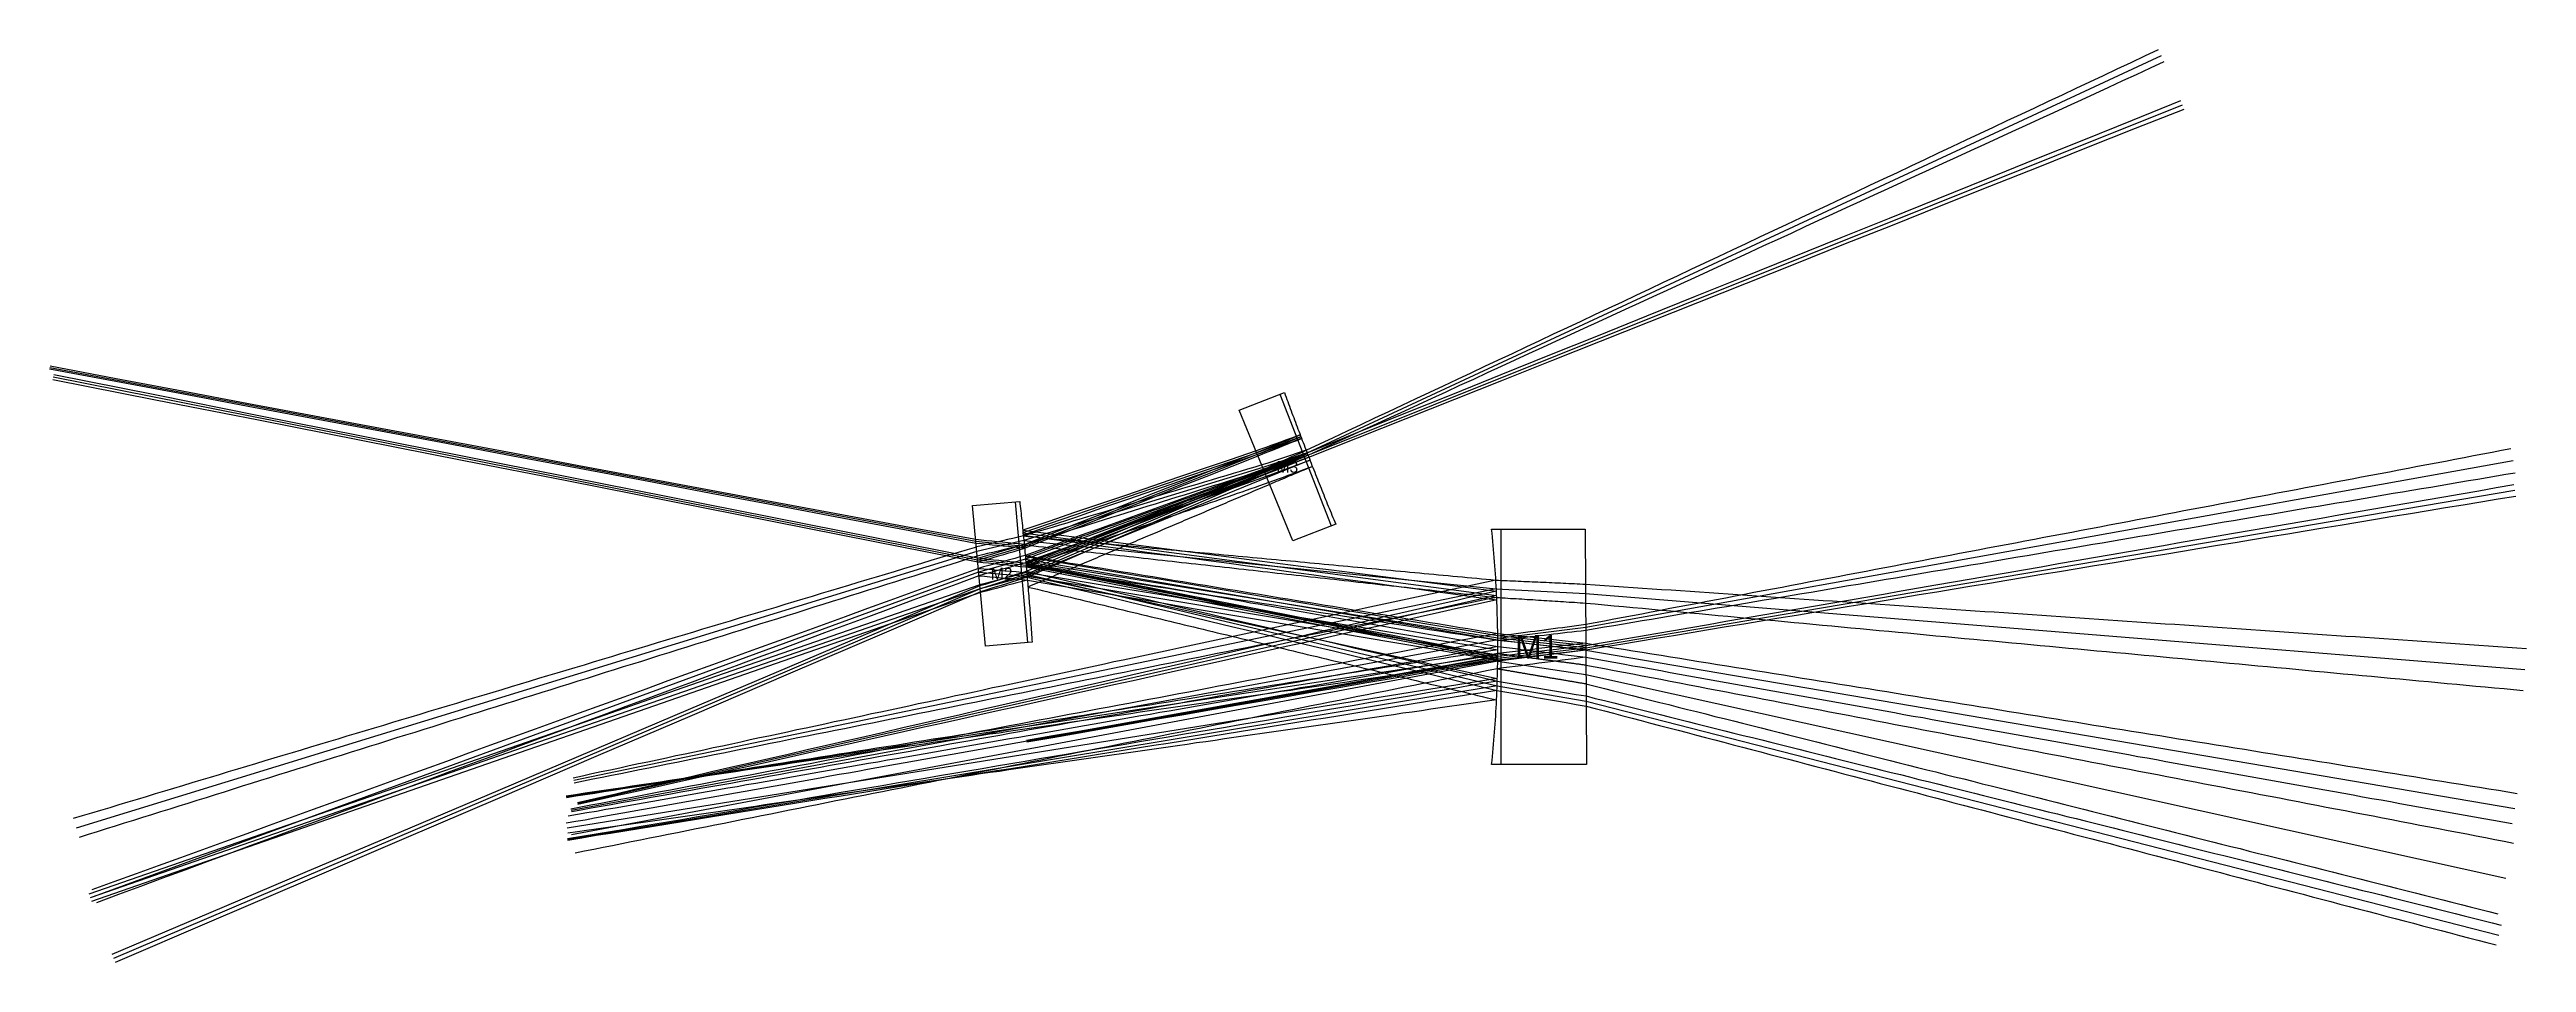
# Model space of a CAD drawing. Header units: millimetres. Extents: x -1037 to 1592, y -235 to 734.
import ezdxf

# ---------------------------------------------------------------- set-up
doc = ezdxf.new("R2010")
doc.units = ezdxf.units.MM
for name, color, linetype in [('main_beam', 255, 'Continuous'), ('main_beam_width', 255, 'Continuous'), ('Mirrors', 255, 'Continuous'), ('text', 255, 'Continuous')]:
    doc.layers.add(name, color=color, linetype=linetype)

msp = doc.modelspace()

# ---------------------------------------------------------------- texts
at = {"layer": 'text'}
for s, height, p in [('M3', 12.5, (265, 285)), ('M2', 12.5, (-38.2, 171.5)), ('M1', 25, (518.5, 87.5))]:
    msp.add_text(s, height=height, dxfattribs=at).set_placement(p)

# ---------------------------------------------------------------- linework, layer by layer
at = {"layer": 'main_beam'}
for p, q in [((297.6, 306.2), (1204.3, 727.9)), ((298.5, 303.8), (1226.8, 675.7)), ((-53.9, 211.9), (-1036.8, 396.4)), ((-52.1, 192.1), (-1033.1, 386.3)), ((291, 323.2), (244.3, 306.2)), ((244.9, 304.8), (291, 323.2)), ((244.3, 306.2), (-3.9, 221.3)), ((250.8, 290.4), (-3.1, 213.1)), ((-2.4, 206.8), (244.9, 304.8)), ((297.6, 306.2), (250.8, 290.4)), ((252.5, 286.3), (297.6, 306.2)), ((298.5, 303.8), (252.5, 286.3)), ((252.7, 285.6), (298.5, 303.8)), ((254.5, 281.3), (300.6, 298.4)), ((300.6, 298.4), (255.1, 279.8)), ((593.4, 120.9), (1577.6, 297.8)), ((252.5, 286.3), (-1.2, 193.2)), ((-0.9, 190.5), (254.5, 281.3)), ((-0.6, 186.6), (252.7, 285.6)), ((252.7, 285.6), (0.2, 177.2)), ((255.1, 279.8), (0.4, 175.8)), ((593.5, 99.1), (1579.4, 266.3)), ((-2.4, 206.8), (-53.9, 211.9)), ((-3.1, 213.1), (-53, 201.3)), ((-3.9, 221.3), (498.8, 154.6)), ((-3.1, 213.1), (498.4, 161.8)), ((-53, 201.3), (-1008.9, -92.3)), ((-52.1, 192.1), (-2.4, 206.8)), ((-0.6, 186.6), (-52.1, 192.1)), ((-1.2, 193.2), (-51, 179.4)), ((-1.2, 193.2), (500, 107.4)), ((500, 109.3), (-0.9, 190.5)), ((499.9, 88.2), (-0.6, 186.6)), ((-49.3, 161.8), (-994, -166.4)), ((-51, 179.4), (-989.8, -164.9)), ((-49.3, 161.6), (-969.1, -230.8)), ((498.4, 161.8), (-480.6, -41.8)), ((-51, 179.4), (0.4, 175)), ((0.2, 177.2), (-49.3, 161.6)), ((0.4, 175), (-49.3, 161.8)), ((0.2, 177.2), (499.3, 58.8)), ((0.4, 175.8), (499.5, 66.4)), ((0.4, 175), (500, 91.6)), ((498.4, 161.8), (593.2, 156.6)), ((498.8, 154.6), (-476.5, -66.4)), ((593.2, 156.6), (1590, 76.2)), ((500, 107.4), (-483.5, -73.6)), ((500, 109.3), (593.4, 120.9)), ((593.5, 99.1), (500, 109.3)), ((500, 107.4), (593.5, 96.6)), ((500, 91.6), (-488.6, -59.3)), ((499.9, 85), (-483, -99.4)), ((0, 0), (499.9, 88.2)), ((499.9, 88.2), (593.5, 99.1)), ((593.5, 96.6), (499.9, 85)), ((499.9, 85), (593.6, 70.9)), ((593.5, 96.6), (1579.3, -71.5)), ((499.5, 66.4), (-487.7, -92.6)), ((499.3, 58.8), (-487.3, -104.7)), ((499.3, 58.8), (593.7, 42.5)), ((593.6, 70.9), (1569.8, -145.7)), ((593.7, 42.5), (1562.4, -205.9))]:
    msp.add_line(p, q, dxfattribs=at)
at = {"layer": 'main_beam_width'}
for points in [[(296.6, 308.8), (311.2, 315.6), (325.8, 322.5), (340.4, 329.3), (355, 336.2), (369.6, 343.1), (384.2, 349.9), (398.7, 356.8), (413.3, 363.7), (427.9, 370.5), (442.5, 377.4), (457.1, 384.3), (471.7, 391.1), (486.3, 398), (500.9, 404.9), (515.5, 411.7), (530.1, 418.6), (544.7, 425.4), (559.3, 432.3), (573.9, 439.2), (588.4, 446), (603, 452.9), (617.6, 459.8), (632.2, 466.6), (646.8, 473.5), (661.4, 480.4), (676, 487.2), (690.6, 494.1), (705.2, 501), (719.8, 507.8), (734.4, 514.7), (749, 521.6), (763.6, 528.4), (778.1, 535.3), (792.7, 542.1), (807.3, 549), (821.9, 555.9), (836.5, 562.7), (851.1, 569.6), (865.7, 576.5), (880.3, 583.3), (894.9, 590.2), (909.5, 597.1), (924.1, 603.9), (938.7, 610.8), (953.3, 617.7), (967.8, 624.5), (982.4, 631.4), (997, 638.3), (1011.6, 645.1), (1026.2, 652), (1040.8, 658.9), (1055.4, 665.7), (1070, 672.6), (1084.6, 679.4), (1099.2, 686.3), (1113.8, 693.2), (1128.4, 700), (1142.9, 706.9), (1157.5, 713.8), (1172.1, 720.6), (1186.7, 727.5), (1201.3, 734.4)], [(298.6, 303.6), (313.2, 310.4), (327.9, 317.1), (342.6, 323.9), (357.2, 330.6), (371.9, 337.3), (386.5, 344.1), (401.2, 350.8), (415.8, 357.6), (430.5, 364.3), (445.1, 371), (459.8, 377.8), (474.5, 384.5), (489.1, 391.3), (503.8, 398), (518.4, 404.7), (533.1, 411.5), (547.7, 418.2), (562.4, 425), (577.1, 431.7), (591.7, 438.4), (606.4, 445.2), (621, 451.9), (635.7, 458.7), (650.3, 465.4), (665, 472.1), (679.7, 478.9), (694.3, 485.6), (709, 492.4), (723.6, 499.1), (738.3, 505.8), (752.9, 512.6), (767.6, 519.3), (782.3, 526.1), (796.9, 532.8), (811.6, 539.5), (826.2, 546.3), (840.9, 553), (855.5, 559.8), (870.2, 566.5), (884.9, 573.2), (899.5, 580), (914.2, 586.7), (928.8, 593.5), (943.5, 600.2), (958.1, 606.9), (972.8, 613.7), (987.4, 620.4), (1002.1, 627.1), (1016.8, 633.9), (1031.4, 640.6), (1046.1, 647.4), (1060.7, 654.1), (1075.4, 660.8), (1090, 667.6), (1104.7, 674.3), (1119.4, 681.1), (1134, 687.8), (1148.7, 694.5), (1163.3, 701.3), (1178, 708), (1192.6, 714.8), (1207.3, 721.5)], [(297.6, 306.1), (349.1, 326.9), (400.7, 347.7), (452.2, 368.4), (503.7, 389.2), (555.2, 410), (606.8, 430.8), (658.3, 451.5), (709.8, 472.3), (761.3, 493.1), (812.9, 513.9), (864.4, 534.6), (915.9, 555.4), (967.4, 576.2), (1018.9, 597), (1070.5, 617.8), (1122, 638.5), (1173.5, 659.3), (1225, 680.1)], [(299.4, 301.5), (351, 322.1), (402.6, 342.6), (454.3, 363.1), (505.9, 383.7), (557.5, 404.2), (609.1, 424.8), (660.7, 445.3), (712.4, 465.9), (764, 486.4), (815.6, 506.9), (867.2, 527.5), (918.9, 548), (970.5, 568.6), (1022.1, 589.1), (1073.7, 609.6), (1125.3, 630.2), (1177, 650.7), (1228.6, 671.2)], [(-53.8, 209.9), (-124, 223.2), (-194.2, 236.5), (-264.4, 249.7), (-334.7, 263), (-404.9, 276.2), (-475.1, 289.5), (-545.3, 302.7), (-615.6, 315.9), (-685.8, 329.1), (-756.1, 342.3), (-826.3, 355.4), (-896.6, 368.6), (-966.8, 381.7), (-1037.1, 394.8)], [(-54.1, 213.9), (-124.3, 226.9), (-194.5, 240), (-264.7, 253.1), (-334.8, 266.2), (-405, 279.3), (-475.2, 292.4), (-545.4, 305.6), (-615.5, 318.7), (-685.7, 331.9), (-755.9, 345.1), (-826, 358.3), (-896.2, 371.5), (-966.3, 384.8), (-1036.5, 398)], [(-51.9, 190), (-161, 211.6), (-270.1, 233.1), (-379.1, 254.7), (-488.2, 276.2), (-597.3, 297.7), (-706.4, 319.2), (-815.4, 340.7), (-924.5, 362.2), (-1033.6, 383.7)], [(-52.3, 194.1), (-161.2, 215.7), (-270.2, 237.3), (-379.1, 258.9), (-488, 280.5), (-596.9, 302.2), (-705.8, 323.8), (-814.8, 345.5), (-923.7, 367.2), (-1032.6, 388.8)], [(290.3, 325.1), (285.1, 323.2), (279.9, 321.3), (274.7, 319.5), (269.5, 317.6), (264.3, 315.7), (259.1, 313.8), (253.9, 311.9), (248.7, 310), (243.5, 308.2)], [(244.1, 306.6), (249.3, 308.7), (254.4, 310.7), (259.5, 312.8), (264.7, 314.8), (269.8, 316.9), (274.9, 318.9), (280.1, 321), (285.2, 323), (290.3, 325.1)], [(291.7, 321.4), (286.6, 319.5), (281.4, 317.6), (276.2, 315.7), (271, 313.8), (265.8, 311.9), (260.6, 310), (255.4, 308.1), (250.2, 306.2), (245.1, 304.3)], [(245.6, 302.9), (250.8, 305), (255.9, 307), (261, 309.1), (266.1, 311.1), (271.3, 313.2), (276.4, 315.2), (281.5, 317.3), (286.6, 319.3), (291.7, 321.4)], [(243.5, 308.2), (216, 298.8), (188.5, 289.4), (161, 280.1), (133.4, 270.7), (105.9, 261.3), (78.4, 252), (50.9, 242.6), (23.4, 233.3), (-4.1, 223.9)], [(245.1, 304.3), (217.4, 294.8), (189.8, 285.3), (162.2, 275.8), (134.5, 266.2), (106.9, 256.7), (79.3, 247.2), (51.7, 237.6), (24, 228.1), (-3.6, 218.6)], [(249.6, 293.2), (242, 290.9), (234.3, 288.6), (226.6, 286.3), (219, 284), (211.3, 281.8), (203.6, 279.5), (195.9, 277.2), (188.3, 274.9), (180.6, 272.6), (172.9, 270.3), (165.3, 268.1), (157.6, 265.8), (149.9, 263.5), (142.2, 261.2), (134.6, 258.9), (126.9, 256.6), (119.2, 254.3), (111.6, 252.1), (103.9, 249.8), (96.2, 247.5), (88.5, 245.2), (80.9, 242.9), (73.2, 240.6), (65.5, 238.4), (57.9, 236.1), (50.2, 233.8), (42.5, 231.5), (34.8, 229.2), (27.2, 226.9), (19.5, 224.7), (11.8, 222.4), (4.2, 220.1), (-3.5, 217.8)], [(-2.6, 208.8), (24.8, 219.7), (52.2, 230.6), (79.6, 241.4), (107, 252.3), (134.5, 263.1), (161.9, 274), (189.3, 284.9), (216.7, 295.7), (244.1, 306.6)], [(-2.3, 204.7), (25.3, 215.7), (52.8, 226.6), (80.4, 237.5), (107.9, 248.4), (135.5, 259.3), (163, 270.2), (190.5, 281.1), (218.1, 292), (245.6, 302.9)], [(296.6, 308.8), (291.4, 307), (286.2, 305.3), (280.9, 303.6), (275.7, 301.8), (270.5, 300.1), (265.3, 298.4), (260.1, 296.6), (254.9, 294.9), (249.6, 293.2)], [(251.5, 288.7), (256.5, 291), (261.5, 293.2), (266.5, 295.4), (271.5, 297.6), (276.5, 299.9), (281.6, 302.1), (286.6, 304.3), (291.6, 306.5), (296.6, 308.8)], [(297.6, 306.1), (292.5, 304.2), (287.4, 302.3), (282.2, 300.3), (277.1, 298.4), (272, 296.5), (266.8, 294.5), (261.7, 292.6), (256.6, 290.7), (251.5, 288.7)], [(251.8, 287.9), (256.9, 289.9), (262, 291.9), (267.1, 294), (272.2, 296), (277.3, 298), (282.3, 300.1), (287.4, 302.1), (292.5, 304.1), (297.6, 306.1)], [(251.8, 287.8), (257, 289.8), (262.1, 291.7), (267.2, 293.6), (272.3, 295.6), (277.5, 297.5), (282.6, 299.5), (287.7, 301.4), (292.8, 303.3), (298, 305.3)], [(298.6, 303.6), (293.4, 301.9), (288.2, 300.1), (283, 298.3), (277.8, 296.5), (272.6, 294.8), (267.5, 293), (262.3, 291.2), (257.1, 289.5), (251.9, 287.7)], [(298, 305.3), (295.7, 304.4), (293.4, 303.4), (291.1, 302.5), (288.8, 301.6), (286.5, 300.7), (284.2, 299.8), (281.9, 298.9), (279.6, 298), (277.3, 297.1), (275, 296.2), (272.8, 295.2), (270.5, 294.3), (268.2, 293.4), (265.9, 292.5), (263.6, 291.6), (261.3, 290.7), (259, 289.8), (256.7, 288.9), (254.4, 288), (252.1, 287)], [(253.4, 283.9), (258.5, 286.1), (263.5, 288.3), (268.5, 290.5), (273.5, 292.7), (278.5, 294.9), (283.5, 297), (288.6, 299.2), (293.6, 301.4), (298.6, 303.6)], [(299.4, 301.5), (294.3, 299.5), (289.2, 297.6), (284.1, 295.6), (279, 293.7), (273.9, 291.7), (268.8, 289.8), (263.7, 287.8), (258.6, 285.8), (253.4, 283.9)], [(253.6, 283.4), (258.7, 285.4), (263.8, 287.4), (268.9, 289.4), (274, 291.5), (279.1, 293.5), (284.2, 295.5), (289.2, 297.5), (294.3, 299.5), (299.4, 301.5)], [(257.2, 274.8), (262.3, 276.6), (267.4, 278.5), (272.5, 280.4), (277.7, 282.3), (282.8, 284.1), (287.9, 286), (293, 287.9), (298.2, 289.8), (303.3, 291.6)], [(303.3, 291.6), (301, 290.7), (298.8, 289.7), (296.5, 288.8), (294.2, 287.8), (292, 286.9), (289.7, 285.9), (287.5, 285), (285.2, 284), (282.9, 283.1), (280.7, 282.1), (278.4, 281.2), (276.1, 280.2), (273.9, 279.3), (271.6, 278.3), (269.4, 277.4), (267.1, 276.4), (264.8, 275.5), (262.6, 274.5), (260.3, 273.6), (258.1, 272.6)], [(593.4, 124), (603.3, 125.9), (613.2, 127.8), (623.1, 129.7), (633, 131.6), (643, 133.5), (652.9, 135.3), (662.8, 137.2), (672.7, 139.1), (682.6, 141), (692.6, 142.9), (702.5, 144.8), (712.4, 146.6), (722.3, 148.5), (732.2, 150.4), (742.1, 152.3), (752.1, 154.2), (762, 156.1), (771.9, 158), (781.8, 159.8), (791.7, 161.7), (801.7, 163.6), (811.6, 165.5), (821.5, 167.4), (831.4, 169.3), (841.3, 171.1), (851.3, 173), (861.2, 174.9), (871.1, 176.8), (881, 178.7), (890.9, 180.6), (900.8, 182.5), (910.8, 184.3), (920.7, 186.2), (930.6, 188.1), (940.5, 190), (950.4, 191.9), (960.4, 193.8), (970.3, 195.7), (980.2, 197.5), (990.1, 199.4), (1000, 201.3), (1009.9, 203.2), (1019.9, 205.1), (1029.8, 207), (1039.7, 208.8), (1049.6, 210.7), (1059.5, 212.6), (1069.5, 214.5), (1079.4, 216.4), (1089.3, 218.3), (1099.2, 220.2), (1109.1, 222), (1119.1, 223.9), (1129, 225.8), (1138.9, 227.7), (1148.8, 229.6), (1158.7, 231.5), (1168.6, 233.3), (1178.6, 235.2), (1188.5, 237.1), (1198.4, 239), (1208.3, 240.9), (1218.2, 242.8), (1228.2, 244.7), (1238.1, 246.5), (1248, 248.4), (1257.9, 250.3), (1267.8, 252.2), (1277.7, 254.1), (1287.7, 256), (1297.6, 257.9), (1307.5, 259.7), (1317.4, 261.6), (1327.3, 263.5), (1337.3, 265.4), (1347.2, 267.3), (1357.1, 269.2), (1367, 271), (1376.9, 272.9), (1386.9, 274.8), (1396.8, 276.7), (1406.7, 278.6), (1416.6, 280.5), (1426.5, 282.4), (1436.4, 284.2), (1446.4, 286.1), (1456.3, 288), (1466.2, 289.9), (1476.1, 291.8), (1486, 293.7), (1496, 295.6), (1505.9, 297.4), (1515.8, 299.3), (1525.7, 301.2), (1535.6, 303.1), (1545.5, 305), (1555.5, 306.9), (1565.4, 308.8), (1575.3, 310.6)], [(251.9, 287.7), (244.2, 285.3), (236.5, 282.9), (228.7, 280.5), (221, 278.1), (213.3, 275.7), (205.6, 273.3), (197.9, 270.9), (190.2, 268.5), (182.5, 266.1), (174.8, 263.7), (167.1, 261.3), (159.3, 258.9), (151.6, 256.5), (143.9, 254.1), (136.2, 251.7), (128.5, 249.3), (120.8, 246.9), (113.1, 244.5), (105.4, 242.1), (97.6, 239.7), (89.9, 237.3), (82.2, 234.9), (74.5, 232.5), (66.8, 230.1), (59.1, 227.7), (51.4, 225.3), (43.7, 222.9), (36, 220.5), (28.2, 218.1), (20.5, 215.7), (12.8, 213.3), (5.1, 210.9), (-2.6, 208.5)], [(251.5, 288.7), (232, 281.7), (212.5, 274.6), (193.1, 267.6), (173.6, 260.5), (154.2, 253.4), (134.7, 246.4), (115.2, 239.3), (95.8, 232.3), (76.3, 225.2), (56.9, 218.2), (37.4, 211.1), (17.9, 204.1), (-1.5, 197)], [(-1.4, 195.6), (3.3, 197.3), (8, 199), (12.7, 200.7), (17.4, 202.4), (22, 204.1), (26.7, 205.9), (31.4, 207.6), (36.1, 209.3), (40.8, 211), (45.5, 212.7), (50.2, 214.4), (54.9, 216.1), (59.6, 217.8), (64.3, 219.5), (68.9, 221.2), (73.6, 222.9), (78.3, 224.6), (83, 226.3), (87.7, 228.1), (92.4, 229.8), (97.1, 231.5), (101.8, 233.2), (106.5, 234.9), (111.1, 236.6), (115.8, 238.3), (120.5, 240), (125.2, 241.7), (129.9, 243.4), (134.6, 245.1), (139.3, 246.8), (144, 248.5), (148.7, 250.3), (153.4, 252), (158, 253.7), (162.7, 255.4), (167.4, 257.1), (172.1, 258.8), (176.8, 260.5), (181.5, 262.2), (186.2, 263.9), (190.9, 265.6), (195.6, 267.3), (200.2, 269), (204.9, 270.7), (209.6, 272.5), (214.3, 274.2), (219, 275.9), (223.7, 277.6), (228.4, 279.3), (233.1, 281), (237.8, 282.7), (242.5, 284.4), (247.1, 286.1), (251.8, 287.8)], [(-0.8, 188.7), (27.3, 199.7), (55.4, 210.7), (83.4, 221.7), (111.5, 232.8), (139.6, 243.8), (167.6, 254.8), (195.7, 265.8), (223.7, 276.9), (251.8, 287.9)], [(253.4, 283.9), (233.9, 276.6), (214.3, 269.4), (194.8, 262.1), (175.2, 254.8), (155.6, 247.6), (136.1, 240.3), (116.5, 233), (97, 225.8), (77.4, 218.5), (57.8, 211.2), (38.3, 203.9), (18.7, 196.7), (-0.8, 189.4)], [(252.1, 287), (249.6, 286), (247, 285), (244.5, 284), (241.9, 283), (239.4, 282), (236.8, 281), (234.3, 280), (231.7, 279), (229.2, 278), (226.6, 277), (224.1, 276), (221.5, 275), (218.9, 274), (216.4, 273), (213.8, 272), (211.3, 271), (208.7, 270), (206.2, 269), (203.6, 268), (201.1, 267), (198.5, 266), (196, 265), (193.4, 264), (190.9, 263), (188.3, 262), (185.7, 261), (183.2, 260), (180.6, 259), (178.1, 258), (175.5, 257), (173, 256), (170.4, 255), (167.9, 254), (165.3, 253), (162.8, 252), (160.2, 251), (157.7, 250), (155.1, 249), (152.5, 248), (150, 247), (147.4, 246), (144.9, 245), (142.3, 244), (139.8, 243), (137.2, 242), (134.7, 241), (132.1, 240), (129.6, 238.9), (127, 237.9), (124.4, 236.9), (121.9, 235.9), (119.3, 234.9), (116.8, 233.9), (114.2, 232.9), (111.7, 231.9), (109.1, 230.9), (106.6, 229.9), (104, 228.9), (101.5, 227.9), (98.9, 226.9), (96.4, 225.9), (93.8, 224.9), (91.2, 223.9), (88.7, 222.9), (86.1, 221.9), (83.6, 220.9), (81, 219.9), (78.5, 218.9), (75.9, 217.9), (73.4, 216.9), (70.8, 215.9), (68.3, 214.9), (65.7, 213.9), (63.2, 212.9), (60.6, 211.9), (58, 210.9), (55.5, 209.9), (52.9, 208.9), (50.4, 207.9), (47.8, 206.9), (45.3, 205.9), (42.7, 204.9), (40.2, 203.9), (37.6, 202.9), (35.1, 201.9), (32.5, 200.9), (30, 199.9), (27.4, 198.9), (24.8, 197.9), (22.3, 196.9), (19.7, 195.9), (17.2, 194.9), (14.6, 193.9), (12.1, 192.9), (9.5, 191.9), (7, 190.9), (4.4, 189.9), (1.9, 188.8), (-0.7, 187.8)], [(-0.5, 185.5), (4.3, 187.1), (9.1, 188.8), (13.8, 190.4), (18.6, 192.1), (23.4, 193.8), (28.1, 195.4), (32.9, 197.1), (37.7, 198.7), (42.5, 200.4), (47.2, 202), (52, 203.7), (56.8, 205.3), (61.5, 207), (66.3, 208.6), (71.1, 210.3), (75.9, 211.9), (80.6, 213.6), (85.4, 215.2), (90.2, 216.9), (94.9, 218.6), (99.7, 220.2), (104.5, 221.9), (109.3, 223.5), (114, 225.2), (118.8, 226.8), (123.6, 228.5), (128.4, 230.1), (133.1, 231.8), (137.9, 233.4), (142.7, 235.1), (147.4, 236.7), (152.2, 238.4), (157, 240), (161.8, 241.7), (166.5, 243.4), (171.3, 245), (176.1, 246.7), (180.8, 248.3), (185.6, 250), (190.4, 251.6), (195.2, 253.3), (199.9, 254.9), (204.7, 256.6), (209.5, 258.2), (214.2, 259.9), (219, 261.5), (223.8, 263.2), (228.6, 264.8), (233.3, 266.5), (238.1, 268.2), (242.9, 269.8), (247.6, 271.5), (252.4, 273.1), (257.2, 274.8)], [(-0.4, 184.6), (27.8, 195.6), (56, 206.6), (84.3, 217.5), (112.5, 228.5), (140.7, 239.5), (169, 250.5), (197.2, 261.5), (225.4, 272.4), (253.6, 283.4)], [(251.8, 287.9), (223.8, 275.9), (195.8, 264), (167.9, 252), (139.9, 240), (111.9, 228.1), (83.9, 216.1), (55.9, 204.2), (28, 192.2), (0, 180.3)], [(253.6, 283.4), (225.5, 271.3), (197.4, 259.1), (169.3, 247), (141.1, 234.8), (113, 222.7), (84.9, 210.5), (56.8, 198.4), (28.6, 186.2), (0.5, 174.1)], [(258.1, 272.6), (255.5, 271.5), (252.9, 270.4), (250.3, 269.3), (247.7, 268.2), (245.1, 267.1), (242.5, 266), (239.9, 264.9), (237.3, 263.8), (234.7, 262.7), (232.1, 261.6), (229.5, 260.5), (226.9, 259.4), (224.4, 258.3), (221.8, 257.2), (219.2, 256.1), (216.6, 255), (214, 253.9), (211.4, 252.8), (208.8, 251.7), (206.2, 250.6), (203.6, 249.5), (201, 248.4), (198.4, 247.3), (195.8, 246.2), (193.2, 245.1), (190.7, 244), (188.1, 242.9), (185.5, 241.8), (182.9, 240.7), (180.3, 239.6), (177.7, 238.5), (175.1, 237.4), (172.5, 236.3), (169.9, 235.2), (167.3, 234.1), (164.7, 233), (162.1, 231.9), (159.5, 230.8), (157, 229.7), (154.4, 228.6), (151.8, 227.5), (149.2, 226.4), (146.6, 225.3), (144, 224.2), (141.4, 223.1), (138.8, 222), (136.2, 220.9), (133.6, 219.8), (131, 218.7), (128.4, 217.6), (125.8, 216.5), (123.2, 215.4), (120.7, 214.3), (118.1, 213.2), (115.5, 212.1), (112.9, 211), (110.3, 209.9), (107.7, 208.7), (105.1, 207.6), (102.5, 206.5), (99.9, 205.4), (97.3, 204.3), (94.7, 203.2), (92.1, 202.1), (89.5, 201), (87, 199.9), (84.4, 198.8), (81.8, 197.7), (79.2, 196.6), (76.6, 195.5), (74, 194.4), (71.4, 193.3), (68.8, 192.2), (66.2, 191.1), (63.6, 190), (61, 188.9), (58.4, 187.8), (55.8, 186.7), (53.2, 185.6), (50.7, 184.5), (48.1, 183.4), (45.5, 182.3), (42.9, 181.2), (40.3, 180.1), (37.7, 179), (35.1, 177.9), (32.5, 176.8), (29.9, 175.7), (27.3, 174.6), (24.7, 173.5), (22.1, 172.4), (19.5, 171.3), (17, 170.2), (14.4, 169.1), (11.8, 168), (9.2, 166.9), (6.6, 165.8), (4, 164.7), (1.4, 163.6)], [(593.4, 117.8), (603.4, 119.5), (613.3, 121.2), (623.3, 122.9), (633.3, 124.6), (643.2, 126.3), (653.2, 127.9), (663.1, 129.6), (673.1, 131.3), (683.1, 133), (693, 134.7), (703, 136.4), (713, 138.1), (722.9, 139.8), (732.9, 141.5), (742.9, 143.1), (752.8, 144.8), (762.8, 146.5), (772.8, 148.2), (782.7, 149.9), (792.7, 151.6), (802.7, 153.3), (812.6, 155), (822.6, 156.7), (832.5, 158.3), (842.5, 160), (852.5, 161.7), (862.4, 163.4), (872.4, 165.1), (882.4, 166.8), (892.3, 168.5), (902.3, 170.2), (912.3, 171.9), (922.2, 173.5), (932.2, 175.2), (942.2, 176.9), (952.1, 178.6), (962.1, 180.3), (972.1, 182), (982, 183.7), (992, 185.4), (1002, 187.1), (1011.9, 188.7), (1021.9, 190.4), (1031.8, 192.1), (1041.8, 193.8), (1051.8, 195.5), (1061.7, 197.2), (1071.7, 198.9), (1081.7, 200.6), (1091.6, 202.3), (1101.6, 203.9), (1111.6, 205.6), (1121.5, 207.3), (1131.5, 209), (1141.5, 210.7), (1151.4, 212.4), (1161.4, 214.1), (1171.4, 215.8), (1181.3, 217.5), (1191.3, 219.1), (1201.2, 220.8), (1211.2, 222.5), (1221.2, 224.2), (1231.1, 225.9), (1241.1, 227.6), (1251.1, 229.3), (1261, 231), (1271, 232.7), (1281, 234.3), (1290.9, 236), (1300.9, 237.7), (1310.9, 239.4), (1320.8, 241.1), (1330.8, 242.8), (1340.8, 244.5), (1350.7, 246.2), (1360.7, 247.9), (1370.6, 249.5), (1380.6, 251.2), (1390.6, 252.9), (1400.5, 254.6), (1410.5, 256.3), (1420.5, 258), (1430.4, 259.7), (1440.4, 261.4), (1450.4, 263.1), (1460.3, 264.7), (1470.3, 266.4), (1480.3, 268.1), (1490.2, 269.8), (1500.2, 271.5), (1510.2, 273.2), (1520.1, 274.9), (1530.1, 276.6), (1540.1, 278.3), (1550, 279.9), (1560, 281.6), (1569.9, 283.3), (1579.9, 285)], [(593.5, 101.4), (612, 104.6), (630.6, 107.8), (649.2, 111), (667.8, 114.3), (686.4, 117.5), (705, 120.7), (723.6, 123.9), (742.1, 127.2), (760.7, 130.4), (779.3, 133.6), (797.9, 136.8), (816.5, 140.1), (835.1, 143.3), (853.6, 146.5), (872.2, 149.7), (890.8, 153), (909.4, 156.2), (928, 159.4), (946.5, 162.7), (965.1, 165.9), (983.7, 169.1), (1002.3, 172.3), (1020.9, 175.6), (1039.5, 178.8), (1058, 182), (1076.6, 185.2), (1095.2, 188.5), (1113.8, 191.7), (1132.4, 194.9), (1151, 198.2), (1169.5, 201.4), (1188.1, 204.6), (1206.7, 207.8), (1225.3, 211.1), (1243.9, 214.3), (1262.5, 217.5), (1281, 220.7), (1299.6, 224), (1318.2, 227.2), (1336.8, 230.4), (1355.4, 233.7), (1374, 236.9), (1392.5, 240.1), (1411.1, 243.3), (1429.7, 246.6), (1448.3, 249.8), (1466.9, 253), (1485.5, 256.3), (1504, 259.5), (1522.6, 262.7), (1541.2, 265.9), (1559.8, 269.2), (1578.4, 272.4)], [(593.5, 96.9), (612.1, 100), (630.7, 103.1), (649.3, 106.2), (668, 109.3), (686.6, 112.3), (705.2, 115.4), (723.8, 118.5), (742.5, 121.6), (761.1, 124.7), (779.7, 127.8), (798.3, 130.8), (816.9, 133.9), (835.6, 137), (854.2, 140.1), (872.8, 143.2), (891.4, 146.2), (910.1, 149.3), (928.7, 152.4), (947.3, 155.5), (965.9, 158.6), (984.5, 161.7), (1003.2, 164.7), (1021.8, 167.8), (1040.4, 170.9), (1059, 174), (1077.6, 177.1), (1096.3, 180.1), (1114.9, 183.2), (1133.5, 186.3), (1152.1, 189.4), (1170.8, 192.5), (1189.4, 195.5), (1208, 198.6), (1226.6, 201.7), (1245.2, 204.8), (1263.9, 207.9), (1282.5, 210.9), (1301.1, 214), (1319.7, 217.1), (1338.4, 220.2), (1357, 223.3), (1375.6, 226.3), (1394.2, 229.4), (1412.8, 232.5), (1431.5, 235.6), (1450.1, 238.7), (1468.7, 241.7), (1487.3, 244.8), (1505.9, 247.9), (1524.6, 251), (1543.2, 254.1), (1561.8, 257.1), (1580.4, 260.2)], [(-2.6, 208.8), (-8.4, 209.4), (-14.1, 210), (-19.8, 210.5), (-25.5, 211.1), (-31.2, 211.6), (-37, 212.2), (-42.7, 212.7), (-48.4, 213.3), (-54.1, 213.9)], [(-3.5, 217.8), (-9.1, 216.5), (-14.6, 215.2), (-20.2, 213.9), (-25.7, 212.6), (-31.2, 211.3), (-36.8, 210), (-42.3, 208.7), (-47.9, 207.4), (-53.4, 206.2)], [(-4.1, 223.9), (17.7, 221.1), (39.6, 218.3), (61.4, 215.5), (83.3, 212.6), (105.2, 209.8), (127, 207), (148.9, 204.2), (170.7, 201.4), (192.6, 198.6), (214.4, 195.8), (236.3, 192.9), (258.1, 190.1), (280, 187.3), (301.8, 184.5), (323.7, 181.7), (345.6, 178.9), (367.4, 176.1), (389.3, 173.2), (411.1, 170.4), (433, 167.6), (454.8, 164.8), (476.7, 162), (498.5, 159.2)], [(-3.6, 218.6), (18.3, 215.6), (40.1, 212.6), (62, 209.7), (83.8, 206.7), (105.7, 203.7), (127.5, 200.7), (149.4, 197.7), (171.2, 194.8), (193.1, 191.8), (214.9, 188.8), (236.8, 185.8), (258.6, 182.8), (280.5, 179.8), (302.3, 176.9), (324.2, 173.9), (346, 170.9), (367.9, 167.9), (389.7, 164.9), (411.6, 162), (433.4, 159), (455.3, 156), (477.1, 153), (499, 150)], [(-3.5, 217.8), (1.6, 217.3), (6.6, 216.9), (11.7, 216.4), (16.7, 215.9), (21.8, 215.4), (26.9, 215), (31.9, 214.5), (37, 214), (42.1, 213.6), (47.1, 213.1), (52.2, 212.6), (57.3, 212.1), (62.3, 211.7), (67.4, 211.2), (72.5, 210.7), (77.5, 210.2), (82.6, 209.8), (87.7, 209.3), (92.7, 208.8), (97.8, 208.4), (102.8, 207.9), (107.9, 207.4), (113, 206.9), (118, 206.5), (123.1, 206), (128.2, 205.5), (133.2, 205), (138.3, 204.6), (143.4, 204.1), (148.4, 203.6), (153.5, 203.2), (158.6, 202.7), (163.6, 202.2), (168.7, 201.7), (173.8, 201.3), (178.8, 200.8), (183.9, 200.3), (188.9, 199.8), (194, 199.4), (199.1, 198.9), (204.1, 198.4), (209.2, 197.9), (214.3, 197.5), (219.3, 197), (224.4, 196.5), (229.5, 196.1), (234.5, 195.6), (239.6, 195.1), (244.7, 194.6), (249.7, 194.2), (254.8, 193.7), (259.9, 193.2), (264.9, 192.7), (270, 192.3), (275, 191.8), (280.1, 191.3), (285.2, 190.9), (290.2, 190.4), (295.3, 189.9), (300.4, 189.4), (305.4, 189), (310.5, 188.5), (315.6, 188), (320.6, 187.5), (325.7, 187.1), (330.8, 186.6), (335.8, 186.1), (340.9, 185.7), (346, 185.2), (351, 184.7), (356.1, 184.2), (361.1, 183.8), (366.2, 183.3), (371.3, 182.8), (376.3, 182.3), (381.4, 181.9), (386.5, 181.4), (391.5, 180.9), (396.6, 180.5), (401.7, 180), (406.7, 179.5), (411.8, 179), (416.9, 178.6), (421.9, 178.1), (427, 177.6), (432.1, 177.1), (437.1, 176.7), (442.2, 176.2), (447.3, 175.7), (452.3, 175.3), (457.4, 174.8), (462.4, 174.3), (467.5, 173.8), (472.6, 173.4), (477.6, 172.9), (482.7, 172.4), (487.8, 171.9), (492.8, 171.5), (497.9, 171)], [(-53.4, 206.1), (-63.1, 203.2), (-72.8, 200.3), (-82.5, 197.4), (-92.1, 194.5), (-101.8, 191.6), (-111.5, 188.7), (-121.2, 185.7), (-130.9, 182.8), (-140.6, 179.9), (-150.2, 177), (-159.9, 174.1), (-169.6, 171.2), (-179.3, 168.3), (-189, 165.4), (-198.7, 162.4), (-208.3, 159.5), (-218, 156.6), (-227.7, 153.7), (-237.4, 150.8), (-247.1, 147.9), (-256.7, 145), (-266.4, 142), (-276.1, 139.1), (-285.8, 136.2), (-295.5, 133.3), (-305.2, 130.4), (-314.8, 127.5), (-324.5, 124.6), (-334.2, 121.6), (-343.9, 118.7), (-353.6, 115.8), (-363.3, 112.9), (-372.9, 110), (-382.6, 107.1), (-392.3, 104.2), (-402, 101.2), (-411.7, 98.3), (-421.3, 95.4), (-431, 92.5), (-440.7, 89.6), (-450.4, 86.7), (-460.1, 83.8), (-469.8, 80.8), (-479.4, 77.9), (-489.1, 75), (-498.8, 72.1), (-508.5, 69.2), (-518.2, 66.3), (-527.9, 63.4), (-537.5, 60.5), (-547.2, 57.5), (-556.9, 54.6), (-566.6, 51.7), (-576.3, 48.8), (-585.9, 45.9), (-595.6, 43), (-605.3, 40.1), (-615, 37.1), (-624.7, 34.2), (-634.4, 31.3), (-644, 28.4), (-653.7, 25.5), (-663.4, 22.6), (-673.1, 19.7), (-682.8, 16.7), (-692.5, 13.8), (-702.1, 10.9), (-711.8, 8), (-721.5, 5.1), (-731.2, 2.2), (-740.9, -0.7), (-750.5, -3.7), (-760.2, -6.6), (-769.9, -9.5), (-779.6, -12.4), (-789.3, -15.3), (-799, -18.2), (-808.6, -21.1), (-818.3, -24.1), (-828, -27), (-837.7, -29.9), (-847.4, -32.8), (-857.1, -35.7), (-866.7, -38.6), (-876.4, -41.5), (-886.1, -44.4), (-895.8, -47.4), (-905.5, -50.3), (-915.1, -53.2), (-924.8, -56.1), (-934.5, -59), (-944.2, -61.9), (-953.9, -64.8), (-963.6, -67.8), (-973.2, -70.7), (-982.9, -73.6), (-992.6, -76.5), (-1002.3, -79.4), (-1012, -82.3)], [(-52.5, 196.4), (-62.2, 193.4), (-71.8, 190.3), (-81.4, 187.3), (-91, 184.3), (-100.7, 181.3), (-110.3, 178.3), (-119.9, 175.3), (-129.6, 172.2), (-139.2, 169.2), (-148.8, 166.2), (-158.4, 163.2), (-168.1, 160.2), (-177.7, 157.2), (-187.3, 154.1), (-197, 151.1), (-206.6, 148.1), (-216.2, 145.1), (-225.9, 142.1), (-235.5, 139.1), (-245.1, 136), (-254.7, 133), (-264.4, 130), (-274, 127), (-283.6, 124), (-293.3, 121), (-302.9, 117.9), (-312.5, 114.9), (-322.1, 111.9), (-331.8, 108.9), (-341.4, 105.9), (-351, 102.8), (-360.7, 99.8), (-370.3, 96.8), (-379.9, 93.8), (-389.6, 90.8), (-399.2, 87.8), (-408.8, 84.7), (-418.4, 81.7), (-428.1, 78.7), (-437.7, 75.7), (-447.3, 72.7), (-457, 69.7), (-466.6, 66.6), (-476.2, 63.6), (-485.8, 60.6), (-495.5, 57.6), (-505.1, 54.6), (-514.7, 51.6), (-524.4, 48.5), (-534, 45.5), (-543.6, 42.5), (-553.2, 39.5), (-562.9, 36.5), (-572.5, 33.5), (-582.1, 30.4), (-591.8, 27.4), (-601.4, 24.4), (-611, 21.4), (-620.7, 18.4), (-630.3, 15.3), (-639.9, 12.3), (-649.5, 9.3), (-659.2, 6.3), (-668.8, 3.3), (-678.4, 0.3), (-688.1, -2.8), (-697.7, -5.8), (-707.3, -8.8), (-716.9, -11.8), (-726.6, -14.8), (-736.2, -17.8), (-745.8, -20.9), (-755.5, -23.9), (-765.1, -26.9), (-774.7, -29.9), (-784.4, -32.9), (-794, -35.9), (-803.6, -39), (-813.2, -42), (-822.9, -45), (-832.5, -48), (-842.1, -51), (-851.8, -54.1), (-861.4, -57.1), (-871, -60.1), (-880.6, -63.1), (-890.3, -66.1), (-899.9, -69.1), (-909.5, -72.2), (-919.2, -75.2), (-928.8, -78.2), (-938.4, -81.2), (-948.1, -84.2), (-957.7, -87.2), (-967.3, -90.3), (-976.9, -93.3), (-986.6, -96.3), (-996.2, -99.3), (-1005.8, -102.3)], [(-2.3, 204.7), (-8, 205.3), (-13.7, 205.9), (-19.4, 206.5), (-25.1, 207), (-30.9, 207.6), (-36.6, 208.2), (-42.3, 208.7), (-48, 209.3), (-53.8, 209.9)], [(-2.6, 208.5), (-8.2, 207.1), (-13.7, 205.8), (-19.2, 204.4), (-24.8, 203.1), (-30.3, 201.8), (-35.9, 200.4), (-41.4, 199.1), (-47, 197.7), (-52.5, 196.4)], [(-52.3, 194.1), (-46.8, 195.7), (-41.3, 197.4), (-35.8, 199), (-30.2, 200.7), (-24.7, 202.3), (-19.2, 203.9), (-13.7, 205.6), (-8.2, 207.2), (-2.6, 208.8)], [(-0.8, 188.7), (-6.5, 189.3), (-12.2, 189.9), (-18, 190.5), (-23.7, 191.1), (-29.4, 191.7), (-35.1, 192.3), (-40.9, 192.9), (-46.6, 193.5), (-52.3, 194.1)], [(-51.9, 190), (-46.4, 191.7), (-40.9, 193.3), (-35.4, 194.9), (-29.9, 196.6), (-24.3, 198.2), (-18.8, 199.8), (-13.3, 201.5), (-7.8, 203.1), (-2.3, 204.7)], [(-0.4, 184.6), (-6.1, 185.2), (-11.9, 185.8), (-17.6, 186.4), (-23.3, 187), (-29, 187.6), (-34.8, 188.2), (-40.5, 188.8), (-46.2, 189.4), (-51.9, 190)], [(-1.5, 197), (-7.1, 195.5), (-12.6, 194), (-18.1, 192.4), (-23.7, 190.9), (-29.2, 189.4), (-34.7, 187.9), (-40.3, 186.4), (-45.8, 184.9), (-51.3, 183.4)], [(-0.8, 189.4), (-6.4, 187.9), (-11.9, 186.3), (-17.4, 184.8), (-23, 183.2), (-28.5, 181.7), (-34, 180.2), (-39.5, 178.6), (-45.1, 177.1), (-50.6, 175.5)], [(-2.6, 208.5), (2.5, 207.9), (7.5, 207.3), (12.6, 206.8), (17.7, 206.2), (22.7, 205.6), (27.8, 205.1), (32.9, 204.5), (37.9, 203.9), (43, 203.4), (48, 202.8), (53.1, 202.2), (58.2, 201.7), (63.2, 201.1), (68.3, 200.5), (73.4, 200), (78.4, 199.4), (83.5, 198.9), (88.6, 198.3), (93.6, 197.7), (98.7, 197.2), (103.8, 196.6), (108.8, 196), (113.9, 195.5), (119, 194.9), (124, 194.3), (129.1, 193.8), (134.2, 193.2), (139.2, 192.6), (144.3, 192.1), (149.3, 191.5), (154.4, 191), (159.5, 190.4), (164.5, 189.8), (169.6, 189.3), (174.7, 188.7), (179.7, 188.1), (184.8, 187.6), (189.9, 187), (194.9, 186.4), (200, 185.9), (205.1, 185.3), (210.1, 184.7), (215.2, 184.2), (220.3, 183.6), (225.3, 183), (230.4, 182.5), (235.5, 181.9), (240.5, 181.4), (245.6, 180.8), (250.7, 180.2), (255.7, 179.7), (260.8, 179.1), (265.8, 178.5), (270.9, 178), (276, 177.4), (281, 176.8), (286.1, 176.3), (291.2, 175.7), (296.2, 175.1), (301.3, 174.6), (306.4, 174), (311.4, 173.4), (316.5, 172.9), (321.6, 172.3), (326.6, 171.8), (331.7, 171.2), (336.8, 170.6), (341.8, 170.1), (346.9, 169.5), (352, 168.9), (357, 168.4), (362.1, 167.8), (367.2, 167.2), (372.2, 166.7), (377.3, 166.1), (382.3, 165.5), (387.4, 165), (392.5, 164.4), (397.5, 163.9), (402.6, 163.3), (407.7, 162.7), (412.7, 162.2), (417.8, 161.6), (422.9, 161), (427.9, 160.5), (433, 159.9), (438.1, 159.3), (443.1, 158.8), (448.2, 158.2), (453.3, 157.6), (458.3, 157.1), (463.4, 156.5), (468.5, 155.9), (473.5, 155.4), (478.6, 154.8), (483.7, 154.3), (488.7, 153.7), (493.8, 153.1), (498.8, 152.6)], [(-1.5, 197), (6.4, 195.7), (14.4, 194.4), (22.3, 193.1), (30.3, 191.7), (38.3, 190.4), (46.2, 189.1), (54.2, 187.8), (62.1, 186.5), (70.1, 185.2), (78.1, 183.9), (86, 182.5), (94, 181.2), (101.9, 179.9), (109.9, 178.6), (117.9, 177.3), (125.8, 176), (133.8, 174.7), (141.7, 173.4), (149.7, 172), (157.7, 170.7), (165.6, 169.4), (173.6, 168.1), (181.5, 166.8), (189.5, 165.5), (197.5, 164.2), (205.4, 162.9), (213.4, 161.5), (221.3, 160.2), (229.3, 158.9), (237.3, 157.6), (245.2, 156.3), (253.2, 155), (261.1, 153.7), (269.1, 152.3), (277.1, 151), (285, 149.7), (293, 148.4), (300.9, 147.1), (308.9, 145.8), (316.8, 144.5), (324.8, 143.2), (332.8, 141.8), (340.7, 140.5), (348.7, 139.2), (356.6, 137.9), (364.6, 136.6), (372.6, 135.3), (380.5, 134), (388.5, 132.7), (396.4, 131.3), (404.4, 130), (412.4, 128.7), (420.3, 127.4), (428.3, 126.1), (436.2, 124.8), (444.2, 123.5), (452.2, 122.2), (460.1, 120.8), (468.1, 119.5), (476, 118.2), (484, 116.9), (492, 115.6), (499.9, 114.3)], [(499.9, 111.8), (487.4, 113.9), (474.9, 116), (462.3, 118.1), (449.8, 120.1), (437.3, 122.2), (424.7, 124.3), (412.2, 126.4), (399.7, 128.5), (387.1, 130.6), (374.6, 132.7), (362.1, 134.8), (349.5, 136.9), (337, 139), (324.5, 141.1), (311.9, 143.2), (299.4, 145.3), (286.9, 147.4), (274.3, 149.5), (261.8, 151.6), (249.3, 153.7), (236.7, 155.8), (224.2, 157.9), (211.7, 160), (199.1, 162.1), (186.6, 164.2), (174.1, 166.3), (161.5, 168.4), (149, 170.4), (136.5, 172.5), (123.9, 174.6), (111.4, 176.7), (98.9, 178.8), (86.3, 180.9), (73.8, 183), (61.3, 185.1), (48.7, 187.2), (36.2, 189.3), (23.7, 191.4), (11.1, 193.5), (-1.4, 195.6)], [(-0.8, 189.4), (7.1, 188), (15.1, 186.6), (23, 185.2), (31, 183.8), (38.9, 182.4), (46.9, 180.9), (54.8, 179.5), (62.8, 178.1), (70.7, 176.7), (78.7, 175.3), (86.6, 173.9), (94.6, 172.5), (102.5, 171.1), (110.5, 169.6), (118.4, 168.2), (126.4, 166.8), (134.3, 165.4), (142.3, 164), (150.2, 162.6), (158.2, 161.2), (166.1, 159.8), (174.1, 158.3), (182, 156.9), (190, 155.5), (197.9, 154.1), (205.9, 152.7), (213.8, 151.3), (221.8, 149.9), (229.7, 148.5), (237.7, 147), (245.6, 145.6), (253.6, 144.2), (261.5, 142.8), (269.5, 141.4), (277.4, 140), (285.4, 138.6), (293.3, 137.1), (301.3, 135.7), (309.2, 134.3), (317.2, 132.9), (325.1, 131.5), (333.1, 130.1), (341, 128.7), (349, 127.3), (356.9, 125.8), (364.9, 124.4), (372.8, 123), (380.8, 121.6), (388.7, 120.2), (396.7, 118.8), (404.6, 117.4), (412.6, 116), (420.5, 114.5), (428.5, 113.1), (436.4, 111.7), (444.4, 110.3), (452.3, 108.9), (460.3, 107.5), (468.2, 106.1), (476.2, 104.7), (484.1, 103.2), (492.1, 101.8), (500, 100.4)], [(500, 90.1), (444.3, 101.1), (388.7, 112), (333, 122.9), (277.4, 133.9), (221.8, 144.8), (166.1, 155.8), (110.5, 166.7), (54.9, 177.7), (-0.8, 188.7)], [(-0.7, 187.8), (4.4, 186.8), (9.4, 185.8), (14.5, 184.8), (19.5, 183.8), (24.6, 182.8), (29.6, 181.8), (34.7, 180.8), (39.8, 179.9), (44.8, 178.9), (49.9, 177.9), (54.9, 176.9), (60, 175.9), (65, 174.9), (70.1, 173.9), (75.2, 172.9), (80.2, 171.9), (85.3, 170.9), (90.3, 169.9), (95.4, 168.9), (100.4, 167.9), (105.5, 166.9), (110.6, 165.9), (115.6, 164.9), (120.7, 163.9), (125.7, 162.9), (130.8, 161.9), (135.8, 160.9), (140.9, 159.9), (146, 158.9), (151, 157.9), (156.1, 156.9), (161.1, 155.9), (166.2, 154.9), (171.2, 153.9), (176.3, 152.9), (181.4, 151.9), (186.4, 150.9), (191.5, 149.9), (196.5, 148.9), (201.6, 147.9), (206.6, 146.9), (211.7, 145.9), (216.8, 144.9), (221.8, 143.9), (226.9, 142.9), (231.9, 141.9), (237, 140.9), (242, 139.9), (247.1, 138.9), (252.2, 137.9), (257.2, 136.9), (262.3, 135.9), (267.3, 134.9), (272.4, 134), (277.4, 133), (282.5, 132), (287.6, 131), (292.6, 130), (297.7, 129), (302.7, 128), (307.8, 127), (312.8, 126), (317.9, 125), (323, 124), (328, 123), (333.1, 122), (338.1, 121), (343.2, 120), (348.2, 119), (353.3, 118), (358.4, 117), (363.4, 116), (368.5, 115), (373.5, 114), (378.6, 113), (383.6, 112), (388.7, 111), (393.8, 110), (398.8, 109), (403.9, 108), (408.9, 107), (414, 106), (419, 105), (424.1, 104), (429.2, 103), (434.2, 102), (439.3, 101), (444.3, 100), (449.4, 99), (454.4, 98), (459.5, 97), (464.6, 96), (469.6, 95), (474.7, 94), (479.7, 93), (484.8, 92), (489.8, 91), (494.9, 90), (500, 89)], [(500, 106.8), (487.5, 108.8), (475, 110.8), (462.4, 112.7), (449.9, 114.7), (437.4, 116.7), (424.9, 118.6), (412.4, 120.6), (399.9, 122.6), (387.4, 124.5), (374.9, 126.5), (362.4, 128.5), (349.8, 130.4), (337.3, 132.4), (324.8, 134.4), (312.3, 136.3), (299.8, 138.3), (287.3, 140.3), (274.8, 142.2), (262.3, 144.2), (249.7, 146.2), (237.2, 148.1), (224.7, 150.1), (212.2, 152.1), (199.7, 154), (187.2, 156), (174.7, 158), (162.2, 159.9), (149.7, 161.9), (137.1, 163.9), (124.6, 165.8), (112.1, 167.8), (99.6, 169.8), (87.1, 171.7), (74.6, 173.7), (62.1, 175.7), (49.6, 177.6), (37.1, 179.6), (24.5, 181.6), (12, 183.5), (-0.5, 185.5)], [(499.9, 86.2), (444.3, 97.1), (388.7, 108.1), (333.2, 119), (277.6, 130), (222, 140.9), (166.4, 151.8), (110.8, 162.8), (55.2, 173.7), (-0.4, 184.6)], [(-49.7, 165.9), (-154.8, 129.4), (-259.8, 92.9), (-364.9, 56.4), (-470, 19.9), (-575, -16.6), (-680.1, -53.1), (-785.2, -89.6), (-890.2, -126), (-995.3, -162.5)], [(-49, 157.8), (-153.8, 121.4), (-258.7, 84.9), (-363.5, 48.5), (-468.4, 12), (-573.2, -24.4), (-678.1, -60.8), (-782.9, -97.3), (-887.8, -133.7), (-992.6, -170.2)], [(-51.3, 183.4), (-74.9, 174.8), (-98.4, 166.3), (-121.9, 157.7), (-145.4, 149.2), (-169, 140.7), (-192.5, 132.1), (-216, 123.6), (-239.5, 115.1), (-263.1, 106.5), (-286.6, 98), (-310.1, 89.5), (-333.6, 80.9), (-357.2, 72.4), (-380.7, 63.9), (-404.2, 55.3), (-427.7, 46.8), (-451.3, 38.3), (-474.8, 29.7), (-498.3, 21.2), (-521.8, 12.7), (-545.4, 4.1), (-568.9, -4.4), (-592.4, -12.9), (-615.9, -21.5), (-639.5, -30), (-663, -38.5), (-686.5, -47.1), (-710, -55.6), (-733.6, -64.1), (-757.1, -72.7), (-780.6, -81.2), (-804.1, -89.7), (-827.7, -98.3), (-851.2, -106.8), (-874.7, -115.3), (-898.2, -123.9), (-921.8, -132.4), (-945.3, -140.9), (-968.8, -149.5), (-992.3, -158)], [(-50.6, 175.5), (-74, 166.8), (-97.4, 158.2), (-120.9, 149.5), (-144.3, 140.8), (-167.7, 132.1), (-191.1, 123.4), (-214.5, 114.8), (-237.9, 106.1), (-261.4, 97.4), (-284.8, 88.7), (-308.2, 80), (-331.6, 71.4), (-355, 62.7), (-378.5, 54), (-401.9, 45.3), (-425.3, 36.6), (-448.7, 27.9), (-472.1, 19.3), (-495.5, 10.6), (-519, 1.9), (-542.4, -6.8), (-565.8, -15.5), (-589.2, -24.1), (-612.6, -32.8), (-636, -41.5), (-659.5, -50.2), (-682.9, -58.9), (-706.3, -67.5), (-729.7, -76.2), (-753.1, -84.9), (-776.5, -93.6), (-800, -102.3), (-823.4, -111), (-846.8, -119.6), (-870.2, -128.3), (-893.6, -137), (-917.1, -145.7), (-940.5, -154.4), (-963.9, -163), (-987.3, -171.7)], [(-49.6, 164.7), (-152, 121.2), (-254.3, 77.7), (-356.7, 34.3), (-459.1, -9.2), (-561.4, -52.7), (-663.8, -96.2), (-766.2, -139.7), (-868.5, -183.1), (-970.9, -226.6)], [(-49, 158.5), (-151.1, 114.7), (-253.1, 71), (-355.1, 27.3), (-457.2, -16.4), (-559.2, -60.2), (-661.2, -103.9), (-763.2, -147.6), (-865.3, -191.3), (-967.3, -235.1)], [(497.9, 171), (488, 168.9), (478.1, 166.8), (468.2, 164.6), (458.3, 162.5), (448.4, 160.4), (438.6, 158.3), (428.7, 156.1), (418.8, 154), (408.9, 151.9), (399, 149.8), (389.1, 147.7), (379.2, 145.5), (369.3, 143.4), (359.4, 141.3), (349.6, 139.2), (339.7, 137), (329.8, 134.9), (319.9, 132.8), (310, 130.7), (300.1, 128.5), (290.2, 126.4), (280.3, 124.3), (270.4, 122.2), (260.5, 120.1), (250.7, 117.9), (240.8, 115.8), (230.9, 113.7), (221, 111.6), (211.1, 109.4), (201.2, 107.3), (191.3, 105.2), (181.4, 103.1), (171.5, 100.9), (161.6, 98.8), (151.8, 96.7), (141.9, 94.6), (132, 92.4), (122.1, 90.3), (112.2, 88.2), (102.3, 86.1), (92.4, 84), (82.5, 81.8), (72.6, 79.7), (62.7, 77.6), (52.9, 75.5), (43, 73.3), (33.1, 71.2), (23.2, 69.1), (13.3, 67), (3.4, 64.8), (-6.5, 62.7), (-16.4, 60.6), (-26.3, 58.5), (-36.2, 56.4), (-46, 54.2), (-55.9, 52.1), (-65.8, 50), (-75.7, 47.9), (-85.6, 45.7), (-95.5, 43.6), (-105.4, 41.5), (-115.3, 39.4), (-125.2, 37.2), (-135, 35.1), (-144.9, 33), (-154.8, 30.9), (-164.7, 28.8), (-174.6, 26.6), (-184.5, 24.5), (-194.4, 22.4), (-204.3, 20.3), (-214.2, 18.1), (-224.1, 16), (-233.9, 13.9), (-243.8, 11.8), (-253.7, 9.6), (-263.6, 7.5), (-273.5, 5.4), (-283.4, 3.3), (-293.3, 1.2), (-303.2, -1), (-313.1, -3.1), (-323, -5.2), (-332.8, -7.3), (-342.7, -9.5), (-352.6, -11.6), (-362.5, -13.7), (-372.4, -15.8), (-382.3, -18), (-392.2, -20.1), (-402.1, -22.2), (-412, -24.3), (-421.9, -26.4), (-431.7, -28.6), (-441.6, -30.7), (-451.5, -32.8), (-461.4, -34.9), (-471.3, -37.1), (-481.2, -39.2)], [(498.5, 159.2), (478.2, 154.5), (457.9, 149.8), (437.6, 145.1), (417.3, 140.4), (397, 135.8), (376.6, 131.1), (356.3, 126.4), (336, 121.7), (315.7, 117), (295.4, 112.3), (275.1, 107.6), (254.7, 103), (234.4, 98.3), (214.1, 93.6), (193.8, 88.9), (173.5, 84.2), (153.2, 79.5), (132.8, 74.8), (112.5, 70.2), (92.2, 65.5), (71.9, 60.8), (51.6, 56.1), (31.3, 51.4), (10.9, 46.7), (-9.4, 42.1), (-29.7, 37.4), (-50, 32.7), (-70.3, 28), (-90.7, 23.3), (-111, 18.6), (-131.3, 14), (-151.6, 9.3), (-171.9, 4.6), (-192.2, -0.1), (-212.6, -4.8), (-232.9, -9.4), (-253.2, -14.1), (-273.5, -18.8), (-293.8, -23.5), (-314.2, -28.2), (-334.5, -32.8), (-354.8, -37.5), (-375.1, -42.2), (-395.4, -46.8), (-415.8, -51.5), (-436.1, -56.2), (-456.4, -60.8), (-476.7, -65.5)], [(-51.3, 183.4), (-45.6, 182.9), (-39.9, 182.4), (-34.2, 181.9), (-28.5, 181.4), (-22.8, 180.9), (-17.1, 180.5), (-11.3, 180), (-5.6, 179.5), (0.1, 179)], [(-50.6, 175.5), (-44.9, 175), (-39.2, 174.5), (-33.5, 174), (-27.8, 173.5), (-22.1, 173), (-16.3, 172.5), (-10.6, 172), (-4.9, 171.5), (0.8, 170.9)], [(0.1, 179), (-5.4, 177.6), (-11, 176.1), (-16.5, 174.6), (-22, 173.2), (-27.6, 171.7), (-33.1, 170.2), (-38.7, 168.8), (-44.2, 167.3), (-49.7, 165.9)], [(0, 180.3), (-5.5, 178.5), (-11, 176.8), (-16.6, 175.1), (-22.1, 173.3), (-27.6, 171.6), (-33.1, 169.9), (-38.6, 168.2), (-44.1, 166.4), (-49.6, 164.7)], [(0.5, 174.1), (-5, 172.4), (-10.5, 170.6), (-16, 168.9), (-21.5, 167.1), (-27, 165.4), (-32.5, 163.7), (-38, 161.9), (-43.5, 160.2), (-49, 158.5)], [(0.8, 170.9), (-4.7, 169.5), (-10.3, 168), (-15.8, 166.6), (-21.3, 165.1), (-26.9, 163.6), (-32.4, 162.2), (-37.9, 160.7), (-43.4, 159.3), (-49, 157.8)], [(0, 180.3), (21.7, 175.2), (43.4, 170.1), (65.1, 165.1), (86.8, 160), (108.6, 154.9), (130.3, 149.9), (152, 144.8), (173.7, 139.7), (195.4, 134.7), (217.1, 129.6), (238.9, 124.5), (260.6, 119.5), (282.3, 114.4), (304, 109.3), (325.7, 104.3), (347.4, 99.2), (369.2, 94.1), (390.9, 89.1), (412.6, 84), (434.3, 79), (456, 73.9), (477.7, 68.8), (499.5, 63.8)], [(0.1, 179), (35.8, 173.2), (71.5, 167.3), (107.2, 161.4), (142.9, 155.6), (178.6, 149.7), (214.3, 143.9), (250, 138), (285.7, 132.2), (321.5, 126.3), (357.2, 120.5), (392.9, 114.6), (428.6, 108.7), (464.3, 102.9), (500, 97)], [(0.5, 174.1), (22.2, 168.9), (43.9, 163.6), (65.5, 158.4), (87.2, 153.2), (108.9, 148), (130.6, 142.7), (152.3, 137.5), (173.9, 132.3), (195.6, 127), (217.3, 121.8), (239, 116.6), (260.7, 111.4), (282.3, 106.1), (304, 100.9), (325.7, 95.7), (347.4, 90.5), (369, 85.2), (390.7, 80), (412.4, 74.8), (434.1, 69.5), (455.8, 64.3), (477.4, 59.1), (499.1, 53.9)], [(0.8, 170.9), (36.4, 164.9), (72.1, 158.8), (107.7, 152.8), (143.4, 146.7), (179, 140.6), (214.7, 134.6), (250.4, 128.5), (286, 122.4), (321.7, 116.4), (357.3, 110.3), (393, 104.3), (428.6, 98.2), (464.3, 92.1), (499.9, 86.1)], [(1.4, 163.6), (6.4, 162.4), (11.4, 161.2), (16.5, 159.9), (21.5, 158.7), (26.5, 157.5), (31.5, 156.3), (36.6, 155.1), (41.6, 153.9), (46.6, 152.7), (51.6, 151.5), (56.7, 150.3), (61.7, 149), (66.7, 147.8), (71.7, 146.6), (76.7, 145.4), (81.8, 144.2), (86.8, 143), (91.8, 141.8), (96.8, 140.6), (101.9, 139.4), (106.9, 138.1), (111.9, 136.9), (116.9, 135.7), (122, 134.5), (127, 133.3), (132, 132.1), (137, 130.9), (142, 129.7), (147.1, 128.5), (152.1, 127.3), (157.1, 126), (162.1, 124.8), (167.2, 123.6), (172.2, 122.4), (177.2, 121.2), (182.2, 120), (187.3, 118.8), (192.3, 117.6), (197.3, 116.4), (202.3, 115.1), (207.3, 113.9), (212.4, 112.7), (217.4, 111.5), (222.4, 110.3), (227.4, 109.1), (232.5, 107.9), (237.5, 106.7), (242.5, 105.5), (247.5, 104.2), (252.5, 103), (257.6, 101.8), (262.6, 100.6), (267.6, 99.4), (272.6, 98.2), (277.7, 97), (282.7, 95.8), (287.7, 94.6), (292.7, 93.3), (297.8, 92.1), (302.8, 90.9), (307.8, 89.7), (312.8, 88.5), (317.8, 87.3), (322.9, 86.1), (327.9, 84.9), (332.9, 83.7), (337.9, 82.4), (343, 81.2), (348, 80), (353, 78.8), (358, 77.6), (363.1, 76.4), (368.1, 75.2), (373.1, 74), (378.1, 72.8), (383.1, 71.5), (388.2, 70.3), (393.2, 69.1), (398.2, 67.9), (403.2, 66.7), (408.3, 65.5), (413.3, 64.3), (418.3, 63.1), (423.3, 61.9), (428.4, 60.6), (433.4, 59.4), (438.4, 58.2), (443.4, 57), (448.4, 55.8), (453.5, 54.6), (458.5, 53.4), (463.5, 52.2), (468.5, 51), (473.6, 49.7), (478.6, 48.5), (483.6, 47.3), (488.6, 46.1), (493.7, 44.9), (498.7, 43.7)], [(497.9, 171), (500.9, 170.9), (503.9, 170.7), (506.8, 170.6), (509.8, 170.5), (512.8, 170.3), (515.8, 170.2), (518.7, 170.1), (521.7, 169.9), (524.7, 169.8), (527.7, 169.6), (530.7, 169.5), (533.6, 169.4), (536.6, 169.2), (539.6, 169.1), (542.6, 169), (545.5, 168.8), (548.5, 168.7), (551.5, 168.6), (554.5, 168.4), (557.4, 168.3), (560.4, 168.1), (563.4, 168), (566.4, 167.9), (569.4, 167.7), (572.3, 167.6), (575.3, 167.5), (578.3, 167.3), (581.3, 167.2), (584.2, 167.1), (587.2, 166.9), (590.2, 166.8), (593.2, 166.7)], [(593.2, 166.6), (603.3, 166), (613.4, 165.3), (623.4, 164.6), (633.5, 163.9), (643.6, 163.2), (653.7, 162.5), (663.8, 161.8), (673.9, 161.1), (684, 160.5), (694.1, 159.8), (704.1, 159.1), (714.2, 158.4), (724.3, 157.7), (734.4, 157), (744.5, 156.3), (754.6, 155.6), (764.7, 155), (774.7, 154.3), (784.8, 153.6), (794.9, 152.9), (805, 152.2), (815.1, 151.5), (825.2, 150.8), (835.3, 150.1), (845.4, 149.4), (855.4, 148.8), (865.5, 148.1), (875.6, 147.4), (885.7, 146.7), (895.8, 146), (905.9, 145.3), (916, 144.6), (926, 143.9), (936.1, 143.3), (946.2, 142.6), (956.3, 141.9), (966.4, 141.2), (976.5, 140.5), (986.6, 139.8), (996.7, 139.1), (1006.7, 138.4), (1016.8, 137.7), (1026.9, 137.1), (1037, 136.4), (1047.1, 135.7), (1057.2, 135), (1067.3, 134.3), (1077.4, 133.6), (1087.4, 132.9), (1097.5, 132.2), (1107.6, 131.6), (1117.7, 130.9), (1127.8, 130.2), (1137.9, 129.5), (1148, 128.8), (1158, 128.1), (1168.1, 127.4), (1178.2, 126.7), (1188.3, 126), (1198.4, 125.4), (1208.5, 124.7), (1218.6, 124), (1228.7, 123.3), (1238.7, 122.6), (1248.8, 121.9), (1258.9, 121.2), (1269, 120.5), (1279.1, 119.9), (1289.2, 119.2), (1299.3, 118.5), (1309.4, 117.8), (1319.4, 117.1), (1329.5, 116.4), (1339.6, 115.7), (1349.7, 115), (1359.8, 114.4), (1369.9, 113.7), (1380, 113), (1390, 112.3), (1400.1, 111.6), (1410.2, 110.9), (1420.3, 110.2), (1430.4, 109.5), (1440.5, 108.8), (1450.6, 108.2), (1460.7, 107.5), (1470.7, 106.8), (1480.8, 106.1), (1490.9, 105.4), (1501, 104.7), (1511.1, 104), (1521.2, 103.3), (1531.3, 102.7), (1541.4, 102), (1551.4, 101.3), (1561.5, 100.6), (1571.6, 99.9), (1581.7, 99.2), (1591.8, 98.5)], [(498.8, 152.6), (489, 150.6), (479.1, 148.6), (469.2, 146.6), (459.3, 144.6), (449.4, 142.6), (439.5, 140.6), (429.6, 138.6), (419.7, 136.6), (409.9, 134.7), (400, 132.7), (390.1, 130.7), (380.2, 128.7), (370.3, 126.7), (360.4, 124.7), (350.5, 122.7), (340.6, 120.7), (330.7, 118.7), (320.9, 116.7), (311, 114.7), (301.1, 112.8), (291.2, 110.8), (281.3, 108.8), (271.4, 106.8), (261.5, 104.8), (251.6, 102.8), (241.8, 100.8), (231.9, 98.8), (222, 96.8), (212.1, 94.8), (202.2, 92.9), (192.3, 90.9), (182.4, 88.9), (172.5, 86.9), (162.6, 84.9), (152.8, 82.9), (142.9, 80.9), (133, 78.9), (123.1, 76.9), (113.2, 74.9), (103.3, 72.9), (93.4, 71), (83.5, 69), (73.7, 67), (63.8, 65), (53.9, 63), (44, 61), (34.1, 59), (24.2, 57), (14.3, 55), (4.4, 53), (-5.5, 51), (-15.3, 49.1), (-25.2, 47.1), (-35.1, 45.1), (-45, 43.1), (-54.9, 41.1), (-64.8, 39.1), (-74.7, 37.1), (-84.6, 35.1), (-94.4, 33.1), (-104.3, 31.1), (-114.2, 29.2), (-124.1, 27.2), (-134, 25.2), (-143.9, 23.2), (-153.8, 21.2), (-163.7, 19.2), (-173.6, 17.2), (-183.4, 15.2), (-193.3, 13.2), (-203.2, 11.2), (-213.1, 9.2), (-223, 7.3), (-232.9, 5.3), (-242.8, 3.3), (-252.7, 1.3), (-262.5, -0.7), (-272.4, -2.7), (-282.3, -4.7), (-292.2, -6.7), (-302.1, -8.7), (-312, -10.7), (-321.9, -12.7), (-331.8, -14.6), (-341.7, -16.6), (-351.5, -18.6), (-361.4, -20.6), (-371.3, -22.6), (-381.2, -24.6), (-391.1, -26.6), (-401, -28.6), (-410.9, -30.6), (-420.8, -32.6), (-430.6, -34.6), (-440.5, -36.5), (-450.4, -38.5), (-460.3, -40.5), (-470.2, -42.5), (-480.1, -44.5)], [(499, 150), (478.6, 145.5), (458.3, 141), (438, 136.5), (417.7, 131.9), (397.4, 127.4), (377, 122.9), (356.7, 118.4), (336.4, 113.8), (316.1, 109.3), (295.8, 104.8), (275.4, 100.3), (255.1, 95.8), (234.8, 91.2), (214.5, 86.7), (194.2, 82.2), (173.9, 77.7), (153.5, 73.1), (133.2, 68.6), (112.9, 64.1), (92.6, 59.6), (72.3, 55), (51.9, 50.5), (31.6, 46), (11.3, 41.5), (-9, 36.9), (-29.3, 32.4), (-49.7, 27.9), (-70, 23.4), (-90.3, 18.8), (-110.6, 14.3), (-130.9, 9.8), (-151.2, 5.2), (-171.6, 0.7), (-191.9, -3.8), (-212.2, -8.3), (-232.5, -12.9), (-252.8, -17.4), (-273.1, -21.9), (-293.5, -26.5), (-313.8, -31), (-334.1, -35.5), (-354.4, -40.1), (-374.7, -44.6), (-395, -49.2), (-415.4, -53.7), (-435.7, -58.2), (-456, -62.8), (-476.3, -67.4)], [(498.8, 152.6), (501.8, 152.4), (504.7, 152.2), (507.7, 152), (510.7, 151.8), (513.6, 151.6), (516.6, 151.4), (519.5, 151.3), (522.5, 151.1), (525.4, 150.9), (528.4, 150.7), (531.3, 150.5), (534.3, 150.3), (537.2, 150.2), (540.2, 150), (543.1, 149.8), (546.1, 149.6), (549, 149.4), (552, 149.2), (554.9, 149), (557.9, 148.9), (560.8, 148.7), (563.8, 148.5), (566.7, 148.3), (569.7, 148.1), (572.6, 147.9), (575.6, 147.7), (578.5, 147.6), (581.5, 147.4), (584.4, 147.2), (587.4, 147), (590.3, 146.8), (593.3, 146.6)], [(593.3, 146.6), (603.3, 145.7), (613.4, 144.7), (623.4, 143.8), (633.5, 142.9), (643.5, 141.9), (653.6, 141), (663.6, 140.1), (673.7, 139.1), (683.7, 138.2), (693.8, 137.2), (703.8, 136.3), (713.9, 135.4), (723.9, 134.4), (734, 133.5), (744, 132.6), (754.1, 131.6), (764.1, 130.7), (774.2, 129.8), (784.2, 128.8), (794.3, 127.9), (804.3, 126.9), (814.4, 126), (824.4, 125.1), (834.5, 124.1), (844.5, 123.2), (854.6, 122.3), (864.6, 121.3), (874.7, 120.4), (884.7, 119.4), (894.8, 118.5), (904.8, 117.6), (914.9, 116.6), (924.9, 115.7), (935, 114.8), (945, 113.8), (955.1, 112.9), (965.1, 111.9), (975.2, 111), (985.2, 110.1), (995.3, 109.1), (1005.3, 108.2), (1015.4, 107.3), (1025.4, 106.3), (1035.4, 105.4), (1045.5, 104.4), (1055.5, 103.5), (1065.6, 102.6), (1075.6, 101.6), (1085.7, 100.7), (1095.7, 99.8), (1105.8, 98.8), (1115.8, 97.9), (1125.9, 96.9), (1135.9, 96), (1146, 95.1), (1156, 94.1), (1166.1, 93.2), (1176.1, 92.3), (1186.2, 91.3), (1196.2, 90.4), (1206.3, 89.4), (1216.3, 88.5), (1226.4, 87.6), (1236.4, 86.6), (1246.5, 85.7), (1256.5, 84.8), (1266.6, 83.8), (1276.6, 82.9), (1286.7, 81.9), (1296.7, 81), (1306.8, 80.1), (1316.8, 79.1), (1326.9, 78.2), (1336.9, 77.3), (1347, 76.3), (1357, 75.4), (1367.1, 74.4), (1377.1, 73.5), (1387.2, 72.6), (1397.2, 71.6), (1407.3, 70.7), (1417.3, 69.8), (1427.4, 68.8), (1437.4, 67.9), (1447.5, 66.9), (1457.5, 66), (1467.6, 65.1), (1477.6, 64.1), (1487.7, 63.2), (1497.7, 62.3), (1507.8, 61.3), (1517.8, 60.4), (1527.9, 59.4), (1537.9, 58.5), (1548, 57.6), (1558, 56.6), (1568.1, 55.7), (1578.1, 54.8), (1588.2, 53.8)], [(499.9, 114.3), (489.3, 112.3), (478.8, 110.3), (468.2, 108.3), (457.6, 106.3), (447, 104.3), (436.5, 102.3), (425.9, 100.2), (415.3, 98.2), (404.7, 96.2), (394.1, 94.2), (383.6, 92.2), (373, 90.2), (362.4, 88.2), (351.8, 86.2), (341.3, 84.2), (330.7, 82.2), (320.1, 80.2), (309.5, 78.2), (298.9, 76.2), (288.4, 74.2), (277.8, 72.2), (267.2, 70.2), (256.6, 68.2), (246.1, 66.2), (235.5, 64.2), (224.9, 62.2), (214.3, 60.2), (203.7, 58.2), (193.2, 56.2), (182.6, 54.2), (172, 52.1), (161.4, 50.1), (150.9, 48.1), (140.3, 46.1), (129.7, 44.1), (119.1, 42.1), (108.5, 40.1), (98, 38.1), (87.4, 36.1), (76.8, 34.1), (66.2, 32.1), (55.7, 30.1), (45.1, 28.1), (34.5, 26.1), (23.9, 24.1), (13.4, 22.1), (2.8, 20.1), (-7.8, 18.1), (-18.4, 16.1), (-29, 14.1), (-39.5, 12.1), (-50.1, 10.1), (-60.7, 8.1), (-71.3, 6.1), (-81.8, 4), (-92.4, 2), (-103, 0), (-113.6, -2), (-124.2, -4), (-134.7, -6), (-145.3, -8), (-155.9, -10), (-166.5, -12), (-177, -14), (-187.6, -16), (-198.2, -18), (-208.8, -20), (-219.4, -22), (-229.9, -24), (-240.5, -26), (-251.1, -28), (-261.7, -30), (-272.2, -32), (-282.8, -34), (-293.4, -36), (-304, -38), (-314.6, -40), (-325.1, -42), (-335.7, -44), (-346.3, -46), (-356.9, -48), (-367.4, -50), (-378, -52), (-388.6, -54), (-399.2, -56), (-409.8, -58.1), (-420.3, -60.1), (-430.9, -62.1), (-441.5, -64.1), (-452.1, -66.1), (-462.6, -68.1), (-473.2, -70.1), (-483.8, -72.1)], [(499.9, 111.8), (504.9, 112.4), (509.8, 113.1), (514.7, 113.7), (519.6, 114.3), (524.5, 115), (529.4, 115.6), (534.4, 116.3), (539.3, 116.9), (544.2, 117.6), (549.1, 118.2), (554, 118.9), (558.9, 119.5), (563.9, 120.2), (568.8, 120.8), (573.7, 121.4), (578.6, 122.1), (583.5, 122.7), (588.4, 123.4), (593.4, 124)], [(499.9, 114.3), (506.2, 113.6), (512.4, 112.9), (518.6, 112.2), (524.9, 111.6), (531.1, 110.9), (537.3, 110.2), (543.6, 109.5), (549.8, 108.8), (556, 108.1), (562.3, 107.5), (568.5, 106.8), (574.7, 106.1), (581, 105.4), (587.2, 104.7), (593.5, 104.1)], [(593.5, 101.4), (583.1, 102.5), (572.7, 103.7), (562.3, 104.8), (551.9, 106), (541.5, 107.1), (531.1, 108.3), (520.7, 109.5), (510.3, 110.6), (499.9, 111.8)], [(500, 106.8), (504.9, 107.4), (509.8, 108), (514.7, 108.6), (519.6, 109.1), (524.6, 109.7), (529.5, 110.3), (534.4, 110.9), (539.3, 111.5), (544.2, 112), (549.1, 112.6), (554.1, 113.2), (559, 113.8), (563.9, 114.3), (568.8, 114.9), (573.7, 115.5), (578.6, 116.1), (583.6, 116.6), (588.5, 117.2), (593.4, 117.8)], [(593.5, 96.9), (583.1, 98), (572.7, 99.1), (562.3, 100.2), (551.9, 101.3), (541.5, 102.4), (531.1, 103.5), (520.8, 104.6), (510.4, 105.7), (500, 106.8)], [(500, 97), (490, 95.5), (480, 93.9), (470, 92.3), (460.1, 90.7), (450.1, 89.1), (440.1, 87.5), (430.1, 85.9), (420.1, 84.3), (410.1, 82.8), (400.2, 81.2), (390.2, 79.6), (380.2, 78), (370.2, 76.4), (360.2, 74.8), (350.2, 73.2), (340.2, 71.7), (330.3, 70.1), (320.3, 68.5), (310.3, 66.9), (300.3, 65.3), (290.3, 63.7), (280.3, 62.1), (270.4, 60.5), (260.4, 59), (250.4, 57.4), (240.4, 55.8), (230.4, 54.2), (220.4, 52.6), (210.4, 51), (200.5, 49.4), (190.5, 47.9), (180.5, 46.3), (170.5, 44.7), (160.5, 43.1), (150.5, 41.5), (140.6, 39.9), (130.6, 38.3), (120.6, 36.8), (110.6, 35.2), (100.6, 33.6), (90.6, 32), (80.6, 30.4), (70.7, 28.8), (60.7, 27.2), (50.7, 25.7), (40.7, 24.1), (30.7, 22.5), (20.7, 20.9), (10.8, 19.3), (0.8, 17.7), (-9.2, 16.1), (-19.2, 14.6), (-29.2, 13), (-39.2, 11.4), (-49.2, 9.8), (-59.1, 8.2), (-69.1, 6.6), (-79.1, 5), (-89.1, 3.5), (-99.1, 1.9), (-109.1, 0.3), (-119.1, -1.3), (-129, -2.9), (-139, -4.5), (-149, -6), (-159, -7.6), (-169, -9.2), (-179, -10.8), (-188.9, -12.4), (-198.9, -13.9), (-208.9, -15.5), (-218.9, -17.1), (-228.9, -18.7), (-238.9, -20.3), (-248.9, -21.8), (-258.8, -23.4), (-268.8, -25), (-278.8, -26.6), (-288.8, -28.1), (-298.8, -29.7), (-308.8, -31.3), (-318.8, -32.8), (-328.8, -34.4), (-338.8, -35.9), (-348.7, -37.4), (-358.7, -39), (-368.7, -40.5), (-378.7, -42), (-388.7, -43.5), (-398.7, -45), (-408.7, -46.5), (-418.7, -48), (-428.7, -49.5), (-438.7, -51), (-448.7, -52.4), (-458.7, -53.9), (-468.7, -55.4), (-478.7, -56.9), (-488.7, -58.3)], [(500, 89.1), (490, 87.3), (480, 85.6), (470, 83.8), (460, 82), (450, 80.2), (440, 78.4), (430.1, 76.7), (420.1, 74.9), (410.1, 73.1), (400.1, 71.3), (390.1, 69.5), (380.1, 67.7), (370.1, 66), (360.2, 64.2), (350.2, 62.4), (340.2, 60.6), (330.2, 58.8), (320.2, 57), (310.2, 55.3), (300.2, 53.5), (290.3, 51.7), (280.3, 49.9), (270.3, 48.1), (260.3, 46.4), (250.3, 44.6), (240.3, 42.8), (230.3, 41), (220.4, 39.2), (210.4, 37.4), (200.4, 35.7), (190.4, 33.9), (180.4, 32.1), (170.4, 30.3), (160.5, 28.5), (150.5, 26.7), (140.5, 25), (130.5, 23.2), (120.5, 21.4), (110.5, 19.6), (100.5, 17.8), (90.6, 16.1), (80.6, 14.3), (70.6, 12.5), (60.6, 10.7), (50.6, 8.9), (40.6, 7.1), (30.6, 5.4), (20.7, 3.6), (10.7, 1.8), (0.7, 0), (-9.3, -1.8), (-19.3, -3.6), (-29.3, -5.3), (-39.3, -7.1), (-49.2, -8.9), (-59.2, -10.7), (-69.2, -12.5), (-79.2, -14.2), (-89.2, -16), (-99.2, -17.8), (-109.2, -19.6), (-119.1, -21.4), (-129.1, -23.2), (-139.1, -24.9), (-149.1, -26.7), (-159.1, -28.5), (-169.1, -30.3), (-179.1, -32.1), (-189, -33.9), (-199, -35.6), (-209, -37.4), (-219, -39.2), (-229, -41), (-239, -42.8), (-248.9, -44.5), (-258.9, -46.3), (-268.9, -48.1), (-278.9, -49.9), (-288.9, -51.7), (-298.9, -53.5), (-308.9, -55.2), (-318.8, -57), (-328.8, -58.8), (-338.8, -60.6), (-348.8, -62.4), (-358.8, -64.2), (-368.8, -65.9), (-378.8, -67.7), (-388.7, -69.5), (-398.7, -71.3), (-408.7, -73.1), (-418.7, -74.9), (-428.7, -76.6), (-438.7, -78.4), (-448.7, -80.2), (-458.6, -82), (-468.6, -83.8), (-478.6, -85.5), (-488.6, -87.3)], [(499.9, 86.1), (489.9, 84.6), (479.9, 83.2), (470, 81.7), (460, 80.2), (450, 78.8), (440, 77.3), (430, 75.9), (420, 74.4), (410, 72.9), (400.1, 71.5), (390.1, 70), (380.1, 68.5), (370.1, 67.1), (360.1, 65.6), (350.1, 64.2), (340.1, 62.7), (330.2, 61.2), (320.2, 59.8), (310.2, 58.3), (300.2, 56.9), (290.2, 55.4), (280.2, 53.9), (270.2, 52.5), (260.3, 51), (250.3, 49.6), (240.3, 48.1), (230.3, 46.6), (220.3, 45.2), (210.3, 43.7), (200.3, 42.3), (190.4, 40.8), (180.4, 39.3), (170.4, 37.9), (160.4, 36.4), (150.4, 34.9), (140.4, 33.5), (130.4, 32), (120.4, 30.6), (110.5, 29.1), (100.5, 27.6), (90.5, 26.2), (80.5, 24.7), (70.5, 23.3), (60.5, 21.8), (50.5, 20.3), (40.6, 18.9), (30.6, 17.4), (20.6, 15.9), (10.6, 14.5), (0.6, 13), (-9.4, 11.6), (-19.4, 10.1), (-29.3, 8.6), (-39.3, 7.2), (-49.3, 5.7), (-59.3, 4.3), (-69.3, 2.8), (-79.3, 1.3), (-89.3, -0.1), (-99.2, -1.6), (-109.2, -3.1), (-119.2, -4.5), (-129.2, -6), (-139.2, -7.5), (-149.2, -8.9), (-159.2, -10.4), (-169.1, -11.8), (-179.1, -13.3), (-189.1, -14.8), (-199.1, -16.2), (-209.1, -17.7), (-219.1, -19.2), (-229.1, -20.6), (-239, -22.1), (-249, -23.6), (-259, -25.1), (-269, -26.5), (-279, -28), (-289, -29.5), (-298.9, -31), (-308.9, -32.5), (-318.9, -33.9), (-328.9, -35.4), (-338.9, -36.9), (-348.8, -38.5), (-358.8, -40), (-368.8, -41.5), (-378.8, -43), (-388.7, -44.6), (-398.7, -46.1), (-408.7, -47.7), (-418.7, -49.2), (-428.6, -50.8), (-438.6, -52.4), (-448.6, -53.9), (-458.5, -55.5), (-468.5, -57.1), (-478.5, -58.6), (-488.4, -60.2)], [(500, 93), (490, 91.3), (480, 89.5), (470.1, 87.8), (460.1, 86), (450.2, 84.3), (440.2, 82.5), (430.2, 80.8), (420.3, 79.1), (410.3, 77.3), (400.3, 75.6), (390.4, 73.8), (380.4, 72.1), (370.4, 70.3), (360.5, 68.6), (350.5, 66.8), (340.5, 65.1), (330.6, 63.3), (320.6, 61.6), (310.6, 59.9), (300.7, 58.1), (290.7, 56.4), (280.7, 54.6), (270.8, 52.9), (260.8, 51.1), (250.8, 49.4), (240.9, 47.6), (230.9, 45.9), (220.9, 44.1), (211, 42.4), (201, 40.7), (191, 38.9), (181.1, 37.2), (171.1, 35.4), (161.1, 33.7), (151.2, 31.9), (141.2, 30.2), (131.2, 28.4), (121.3, 26.7), (111.3, 24.9), (101.3, 23.2), (91.4, 21.5), (81.4, 19.7), (71.5, 18), (61.5, 16.2), (51.5, 14.5), (41.6, 12.7), (31.6, 11), (21.6, 9.2), (11.7, 7.5), (1.7, 5.7), (-8.3, 4), (-18.2, 2.3), (-28.2, 0.5), (-38.2, -1.2), (-48.1, -3), (-58.1, -4.7), (-68.1, -6.5), (-78, -8.2), (-88, -10), (-98, -11.7), (-107.9, -13.5), (-117.9, -15.2), (-127.9, -16.9), (-137.8, -18.7), (-147.8, -20.4), (-157.8, -22.2), (-167.7, -23.9), (-177.7, -25.7), (-187.7, -27.4), (-197.6, -29.2), (-207.6, -30.9), (-217.6, -32.7), (-227.5, -34.4), (-237.5, -36.1), (-247.5, -37.9), (-257.4, -39.6), (-267.4, -41.4), (-277.4, -43.1), (-287.3, -44.9), (-297.3, -46.6), (-307.2, -48.4), (-317.2, -50.1), (-327.2, -51.9), (-337.1, -53.6), (-347.1, -55.4), (-357.1, -57.1), (-367, -58.8), (-377, -60.6), (-387, -62.3), (-396.9, -64.1), (-406.9, -65.8), (-416.9, -67.6), (-426.8, -69.3), (-436.8, -71.1), (-446.8, -72.8), (-456.7, -74.6), (-466.7, -76.3), (-476.7, -78), (-486.6, -79.8)], [(500, 100.4), (489.4, 98.5), (478.9, 96.7), (468.3, 94.8), (457.7, 92.9), (447.1, 91), (436.6, 89.1), (426, 87.2), (415.4, 85.3), (404.8, 83.5), (394.3, 81.6), (383.7, 79.7), (373.1, 77.8), (362.6, 75.9), (352, 74), (341.4, 72.1), (330.8, 70.2), (320.3, 68.4), (309.7, 66.5), (299.1, 64.6), (288.5, 62.7), (278, 60.8), (267.4, 58.9), (256.8, 57), (246.3, 55.2), (235.7, 53.3), (225.1, 51.4), (214.5, 49.5), (204, 47.6), (193.4, 45.7), (182.8, 43.8), (172.2, 41.9), (161.7, 40.1), (151.1, 38.2), (140.5, 36.3), (130, 34.4), (119.4, 32.5), (108.8, 30.6), (98.2, 28.7), (87.7, 26.9), (77.1, 25), (66.5, 23.1), (56, 21.2), (45.4, 19.3), (34.8, 17.4), (24.2, 15.5), (13.7, 13.6), (3.1, 11.8), (-7.5, 9.9), (-18.1, 8), (-28.6, 6.1), (-39.2, 4.2), (-49.8, 2.3), (-60.3, 0.4), (-70.9, -1.4), (-81.5, -3.3), (-92.1, -5.2), (-102.6, -7.1), (-113.2, -9), (-123.8, -10.9), (-134.4, -12.8), (-144.9, -14.7), (-155.5, -16.5), (-166.1, -18.4), (-176.6, -20.3), (-187.2, -22.2), (-197.8, -24.1), (-208.4, -26), (-218.9, -27.9), (-229.5, -29.8), (-240.1, -31.6), (-250.7, -33.5), (-261.2, -35.4), (-271.8, -37.3), (-282.4, -39.2), (-292.9, -41.1), (-303.5, -43), (-314.1, -44.9), (-324.7, -46.7), (-335.2, -48.6), (-345.8, -50.5), (-356.4, -52.4), (-366.9, -54.3), (-377.5, -56.2), (-388.1, -58.1), (-398.7, -60), (-409.2, -61.9), (-419.8, -63.7), (-430.4, -65.6), (-441, -67.5), (-451.5, -69.4), (-462.1, -71.3), (-472.7, -73.2), (-483.2, -75.1)], [(-0.2, 0.9), (27.6, 5.8), (55.4, 10.7), (83.2, 15.6), (111, 20.6), (138.8, 25.5), (166.6, 30.5), (194.4, 35.4), (222.1, 40.4), (249.9, 45.3), (277.7, 50.3), (305.5, 55.3), (333.3, 60.2), (361.1, 65.2), (388.8, 70.2), (416.6, 75.2), (444.4, 80.2), (472.2, 85.1), (500, 90.1)], [(0.2, -0.9), (27.9, 4), (55.7, 8.9), (83.4, 13.8), (111.2, 18.6), (139, 23.5), (166.7, 28.3), (194.5, 33.2), (222.2, 38), (250, 42.8), (277.8, 47.6), (305.5, 52.5), (333.3, 57.3), (361.1, 62.1), (388.8, 66.9), (416.6, 71.7), (444.4, 76.6), (472.2, 81.4), (499.9, 86.2)], [(593.5, 89.1), (587.3, 88.3), (581, 87.4), (574.8, 86.6), (568.5, 85.8), (562.3, 85), (556, 84.2), (549.8, 83.4), (543.5, 82.6), (537.3, 81.7), (531, 80.9), (524.8, 80.1), (518.5, 79.3), (512.3, 78.5), (506, 77.7), (499.8, 76.9)], [(499.9, 86.2), (510.3, 87.4), (520.7, 88.6), (531.1, 89.8), (541.5, 91), (551.9, 92.1), (562.3, 93.3), (572.7, 94.5), (583.1, 95.7), (593.5, 96.9)], [(593.5, 104.1), (587.2, 103.3), (581, 102.6), (574.8, 101.9), (568.5, 101.1), (562.3, 100.4), (556.1, 99.7), (549.8, 98.9), (543.6, 98.2), (537.4, 97.4), (531.1, 96.7), (524.9, 96), (518.7, 95.2), (512.4, 94.5), (506.2, 93.8), (500, 93)], [(500, 90.1), (510.3, 91.4), (520.7, 92.6), (531.1, 93.9), (541.5, 95.1), (551.9, 96.4), (562.3, 97.6), (572.7, 98.9), (583.1, 100.1), (593.5, 101.4)], [(500, 100.4), (506.2, 99.7), (512.5, 98.9), (518.7, 98.2), (524.9, 97.4), (531.2, 96.6), (537.4, 95.9), (543.6, 95.1), (549.9, 94.4), (556.1, 93.6), (562.3, 92.9), (568.6, 92.1), (574.8, 91.3), (581.1, 90.6), (587.3, 89.8), (593.5, 89.1)], [(500, 93), (500.9, 92.9), (501.9, 92.8), (502.8, 92.7), (503.8, 92.5), (504.7, 92.4), (505.7, 92.3), (506.6, 92.2), (507.5, 92), (508.5, 91.9), (509.4, 91.8), (510.4, 91.7), (511.3, 91.6), (512.3, 91.4), (513.2, 91.3), (514.2, 91.2), (515.1, 91.1), (516, 90.9), (517, 90.8), (517.9, 90.7), (518.9, 90.6), (519.8, 90.5), (520.8, 90.3), (521.7, 90.2), (522.7, 90.1), (523.6, 90), (524.6, 89.8), (525.5, 89.7), (526.4, 89.6), (527.4, 89.5), (528.3, 89.3), (529.3, 89.2), (530.2, 89.1), (531.2, 89), (532.1, 88.9), (533.1, 88.7), (534, 88.6), (535, 88.5), (535.9, 88.4), (536.8, 88.2), (537.8, 88.1), (538.7, 88), (539.7, 87.9), (540.6, 87.8), (541.6, 87.6), (542.5, 87.5), (543.5, 87.4), (544.4, 87.3), (545.3, 87.1), (546.3, 87), (547.2, 86.9), (548.2, 86.8), (549.1, 86.6), (550.1, 86.5), (551, 86.4), (552, 86.3), (552.9, 86.2), (553.9, 86), (554.8, 85.9), (555.7, 85.8), (556.7, 85.7), (557.6, 85.5), (558.6, 85.4), (559.5, 85.3), (560.5, 85.2), (561.4, 85.1), (562.4, 84.9), (563.3, 84.8), (564.3, 84.7), (565.2, 84.6), (566.1, 84.4), (567.1, 84.3), (568, 84.2), (569, 84.1), (569.9, 84), (570.9, 83.8), (571.8, 83.7), (572.8, 83.6), (573.7, 83.5), (574.7, 83.3), (575.6, 83.2), (576.5, 83.1), (577.5, 83), (578.4, 82.8), (579.4, 82.7), (580.3, 82.6), (581.3, 82.5), (582.2, 82.4), (583.2, 82.2), (584.1, 82.1), (585, 82), (586, 81.9), (586.9, 81.7), (587.9, 81.6), (588.8, 81.5), (589.8, 81.4), (590.7, 81.3), (591.7, 81.1), (592.6, 81), (593.6, 80.9)], [(593.5, 104.1), (603.4, 102.4), (613.4, 100.8), (623.4, 99.2), (633.4, 97.6), (643.4, 96), (653.4, 94.4), (663.4, 92.8), (673.3, 91.2), (683.3, 89.6), (693.3, 87.9), (703.3, 86.3), (713.3, 84.7), (723.3, 83.1), (733.2, 81.5), (743.2, 79.9), (753.2, 78.3), (763.2, 76.7), (773.2, 75.1), (783.2, 73.4), (793.2, 71.8), (803.1, 70.2), (813.1, 68.6), (823.1, 67), (833.1, 65.4), (843.1, 63.8), (853.1, 62.2), (863.1, 60.6), (873, 58.9), (883, 57.3), (893, 55.7), (903, 54.1), (913, 52.5), (923, 50.9), (933, 49.3), (942.9, 47.7), (952.9, 46), (962.9, 44.4), (972.9, 42.8), (982.9, 41.2), (992.9, 39.6), (1002.8, 38), (1012.8, 36.4), (1022.8, 34.8), (1032.8, 33.2), (1042.8, 31.5), (1052.8, 29.9), (1062.8, 28.3), (1072.7, 26.7), (1082.7, 25.1), (1092.7, 23.5), (1102.7, 21.9), (1112.7, 20.3), (1122.7, 18.7), (1132.7, 17), (1142.6, 15.4), (1152.6, 13.8), (1162.6, 12.2), (1172.6, 10.6), (1182.6, 9), (1192.6, 7.4), (1202.6, 5.8), (1212.5, 4.2), (1222.5, 2.5), (1232.5, 0.9), (1242.5, -0.7), (1252.5, -2.3), (1262.5, -3.9), (1272.5, -5.5), (1282.4, -7.1), (1292.4, -8.7), (1302.4, -10.3), (1312.4, -12), (1322.4, -13.6), (1332.4, -15.2), (1342.3, -16.8), (1352.3, -18.4), (1362.3, -20), (1372.3, -21.6), (1382.3, -23.2), (1392.3, -24.9), (1402.3, -26.5), (1412.2, -28.1), (1422.2, -29.7), (1432.2, -31.3), (1442.2, -32.9), (1452.2, -34.5), (1462.2, -36.1), (1472.2, -37.7), (1482.1, -39.4), (1492.1, -41), (1502.1, -42.6), (1512.1, -44.2), (1522.1, -45.8), (1532.1, -47.4), (1542.1, -49), (1552, -50.6), (1562, -52.2), (1572, -53.9), (1582, -55.5)], [(593.5, 89.1), (603.4, 87.3), (613.4, 85.5), (623.3, 83.7), (633.2, 81.9), (643.2, 80.1), (653.1, 78.4), (663, 76.6), (673, 74.8), (682.9, 73), (692.8, 71.2), (702.7, 69.4), (712.7, 67.7), (722.6, 65.9), (732.5, 64.1), (742.5, 62.3), (752.4, 60.5), (762.3, 58.7), (772.2, 57), (782.2, 55.2), (792.1, 53.4), (802, 51.6), (812, 49.8), (821.9, 48), (831.8, 46.3), (841.8, 44.5), (851.7, 42.7), (861.6, 40.9), (871.5, 39.1), (881.5, 37.3), (891.4, 35.6), (901.3, 33.8), (911.3, 32), (921.2, 30.2), (931.1, 28.4), (941, 26.6), (951, 24.9), (960.9, 23.1), (970.8, 21.3), (980.8, 19.5), (990.7, 17.7), (1000.6, 15.9), (1010.6, 14.2), (1020.5, 12.4), (1030.4, 10.6), (1040.3, 8.8), (1050.3, 7), (1060.2, 5.2), (1070.1, 3.5), (1080.1, 1.7), (1090, -0.1), (1099.9, -1.9), (1109.9, -3.7), (1119.8, -5.5), (1129.7, -7.2), (1139.6, -9), (1149.6, -10.8), (1159.5, -12.6), (1169.4, -14.4), (1179.4, -16.2), (1189.3, -17.9), (1199.2, -19.7), (1209.1, -21.5), (1219.1, -23.3), (1229, -25.1), (1238.9, -26.9), (1248.9, -28.6), (1258.8, -30.4), (1268.7, -32.2), (1278.7, -34), (1288.6, -35.8), (1298.5, -37.6), (1308.4, -39.3), (1318.4, -41.1), (1328.3, -42.9), (1338.2, -44.7), (1348.2, -46.5), (1358.1, -48.3), (1368, -50), (1377.9, -51.8), (1387.9, -53.6), (1397.8, -55.4), (1407.7, -57.2), (1417.7, -59), (1427.6, -60.8), (1437.5, -62.5), (1447.5, -64.3), (1457.4, -66.1), (1467.3, -67.9), (1477.2, -69.7), (1487.2, -71.5), (1497.1, -73.2), (1507, -75), (1517, -76.8), (1526.9, -78.6), (1536.8, -80.4), (1546.7, -82.2), (1556.7, -83.9), (1566.6, -85.7), (1576.5, -87.5)], [(593.6, 80.8), (603.5, 78.9), (613.4, 77), (623.4, 75.1), (633.3, 73.2), (643.3, 71.3), (653.2, 69.4), (663.2, 67.5), (673.1, 65.6), (683.1, 63.7), (693, 61.8), (703, 59.8), (712.9, 57.9), (722.8, 56), (732.8, 54.1), (742.7, 52.2), (752.7, 50.3), (762.6, 48.4), (772.6, 46.5), (782.5, 44.6), (792.5, 42.7), (802.4, 40.8), (812.4, 38.8), (822.3, 36.9), (832.3, 35), (842.2, 33.1), (852.1, 31.2), (862.1, 29.3), (872, 27.4), (882, 25.5), (891.9, 23.6), (901.9, 21.7), (911.8, 19.7), (921.8, 17.8), (931.7, 15.9), (941.7, 14), (951.6, 12.1), (961.5, 10.2), (971.5, 8.3), (981.4, 6.4), (991.4, 4.5), (1001.3, 2.6), (1011.3, 0.7), (1021.2, -1.3), (1031.2, -3.2), (1041.1, -5.1), (1051.1, -7), (1061, -8.9), (1070.9, -10.8), (1080.9, -12.7), (1090.8, -14.6), (1100.8, -16.5), (1110.7, -18.4), (1120.7, -20.3), (1130.6, -22.3), (1140.6, -24.2), (1150.5, -26.1), (1160.5, -28), (1170.4, -29.9), (1180.4, -31.8), (1190.3, -33.7), (1200.2, -35.6), (1210.2, -37.5), (1220.1, -39.4), (1230.1, -41.4), (1240, -43.3), (1250, -45.2), (1259.9, -47.1), (1269.9, -49), (1279.8, -50.9), (1289.8, -52.8), (1299.7, -54.7), (1309.6, -56.6), (1319.6, -58.5), (1329.5, -60.4), (1339.5, -62.4), (1349.4, -64.3), (1359.4, -66.2), (1369.3, -68.1), (1379.3, -70), (1389.2, -71.9), (1399.2, -73.8), (1409.1, -75.7), (1419, -77.6), (1429, -79.5), (1438.9, -81.4), (1448.9, -83.4), (1458.8, -85.3), (1468.8, -87.2), (1478.7, -89.1), (1488.7, -91), (1498.6, -92.9), (1508.6, -94.8), (1518.5, -96.7), (1528.5, -98.6), (1538.4, -100.5), (1548.3, -102.5), (1558.3, -104.4), (1568.2, -106.3), (1578.2, -108.2)], [(499.5, 63.8), (484.3, 61.2), (469.1, 58.6), (453.9, 56), (438.7, 53.4), (423.5, 50.8), (408.4, 48.2), (393.2, 45.7), (378, 43.1), (362.8, 40.5), (347.6, 37.9), (332.5, 35.3), (317.3, 32.7), (302.1, 30.2), (286.9, 27.6), (271.7, 25), (256.6, 22.4), (241.4, 19.8), (226.2, 17.2), (211, 14.6), (195.8, 12.1), (180.6, 9.5), (165.5, 6.9), (150.3, 4.3), (135.1, 1.7), (119.9, -0.9), (104.7, -3.5), (89.6, -6), (74.4, -8.6), (59.2, -11.2), (44, -13.8), (28.8, -16.4), (13.7, -19), (-1.5, -21.5), (-16.7, -24.1), (-31.9, -26.7), (-47.1, -29.3), (-62.3, -31.9), (-77.4, -34.5), (-92.6, -37), (-107.8, -39.6), (-123, -42.2), (-138.2, -44.8), (-153.3, -47.4), (-168.5, -50), (-183.7, -52.5), (-198.9, -55.1), (-214.1, -57.7), (-229.2, -60.3), (-244.4, -62.9), (-259.6, -65.4), (-274.8, -68), (-290, -70.6), (-305.2, -73.2), (-320.3, -75.7), (-335.5, -78.3), (-350.7, -80.9), (-365.9, -83.5), (-381.1, -86), (-396.3, -88.6), (-411.4, -91.2), (-426.6, -93.7), (-441.8, -96.3), (-457, -98.8), (-472.2, -101.4), (-487.4, -103.9)], [(499.1, 53.9), (483.9, 51.4), (468.8, 49), (453.6, 46.5), (438.4, 44.1), (423.2, 41.6), (408.1, 39.2), (392.9, 36.7), (377.7, 34.3), (362.5, 31.9), (347.4, 29.4), (332.2, 27), (317, 24.5), (301.9, 22.1), (286.7, 19.6), (271.5, 17.2), (256.3, 14.7), (241.2, 12.3), (226, 9.8), (210.8, 7.4), (195.6, 5), (180.5, 2.5), (165.3, 0.1), (150.1, -2.4), (134.9, -4.8), (119.8, -7.3), (104.6, -9.7), (89.4, -12.2), (74.2, -14.6), (59.1, -17.1), (43.9, -19.5), (28.7, -21.9), (13.6, -24.4), (-1.6, -26.8), (-16.8, -29.3), (-32, -31.7), (-47.1, -34.2), (-62.3, -36.6), (-77.5, -39.1), (-92.7, -41.5), (-107.8, -44), (-123, -46.4), (-138.2, -48.9), (-153.4, -51.3), (-168.5, -53.8), (-183.7, -56.2), (-198.9, -58.7), (-214.1, -61.1), (-229.2, -63.6), (-244.4, -66), (-259.6, -68.5), (-274.7, -70.9), (-289.9, -73.4), (-305.1, -75.8), (-320.3, -78.3), (-335.4, -80.7), (-350.6, -83.2), (-365.8, -85.6), (-380.9, -88.1), (-396.1, -90.6), (-411.3, -93), (-426.5, -95.5), (-441.6, -98), (-456.8, -100.4), (-472, -102.9), (-487.1, -105.4)], [(499.8, 76.8), (489.9, 74.9), (480, 72.9), (470.1, 70.9), (460.2, 68.9), (450.3, 66.9), (440.4, 65), (430.6, 63), (420.7, 61), (410.8, 59), (400.9, 57.1), (391, 55.1), (381.1, 53.1), (371.2, 51.1), (361.3, 49.1), (351.4, 47.2), (341.5, 45.2), (331.7, 43.2), (321.8, 41.2), (311.9, 39.2), (302, 37.3), (292.1, 35.3), (282.2, 33.3), (272.3, 31.3), (262.4, 29.4), (252.5, 27.4), (242.7, 25.4), (232.8, 23.4), (222.9, 21.4), (213, 19.5), (203.1, 17.5), (193.2, 15.5), (183.3, 13.5), (173.4, 11.6), (163.5, 9.6), (153.6, 7.6), (143.8, 5.6), (133.9, 3.6), (124, 1.7), (114.1, -0.3), (104.2, -2.3), (94.3, -4.3), (84.4, -6.3), (74.5, -8.2), (64.6, -10.2), (54.8, -12.2), (44.9, -14.2), (35, -16.1), (25.1, -18.1), (15.2, -20.1), (5.3, -22.1), (-4.6, -24.1), (-14.5, -26), (-24.4, -28), (-34.3, -30), (-44.1, -32), (-54, -33.9), (-63.9, -35.9), (-73.8, -37.9), (-83.7, -39.9), (-93.6, -41.9), (-103.5, -43.8), (-113.4, -45.8), (-123.3, -47.8), (-133.1, -49.8), (-143, -51.8), (-152.9, -53.7), (-162.8, -55.7), (-172.7, -57.7), (-182.6, -59.7), (-192.5, -61.6), (-202.4, -63.6), (-212.3, -65.6), (-222.2, -67.6), (-232, -69.6), (-241.9, -71.5), (-251.8, -73.5), (-261.7, -75.5), (-271.6, -77.5), (-281.5, -79.4), (-291.4, -81.4), (-301.3, -83.4), (-311.2, -85.4), (-321, -87.4), (-330.9, -89.3), (-340.8, -91.3), (-350.7, -93.3), (-360.6, -95.3), (-370.5, -97.3), (-380.4, -99.2), (-390.3, -101.2), (-400.2, -103.2), (-410, -105.2), (-419.9, -107.1), (-429.8, -109.1), (-439.7, -111.1), (-449.6, -113.1), (-459.5, -115.1), (-469.4, -117), (-479.3, -119)], [(499.1, 53.9), (509.6, 52), (520.1, 50.1), (530.7, 48.3), (541.2, 46.4), (551.7, 44.6), (562.2, 42.7), (572.7, 40.9), (583.2, 39), (593.7, 37.2)], [(499.5, 63.8), (509.9, 62), (520.4, 60.2), (530.9, 58.5), (541.3, 56.7), (551.8, 54.9), (562.3, 53.2), (572.8, 51.4), (583.2, 49.6), (593.7, 47.9)], [(499.8, 76.8), (500.7, 76.7), (501.7, 76.5), (502.6, 76.4), (503.6, 76.2), (504.5, 76), (505.5, 75.9), (506.4, 75.7), (507.4, 75.6), (508.3, 75.4), (509.3, 75.2), (510.2, 75.1), (511.2, 74.9), (512.1, 74.8), (513.1, 74.6), (514, 74.4), (514.9, 74.3), (515.9, 74.1), (516.8, 73.9), (517.8, 73.8), (518.7, 73.6), (519.7, 73.5), (520.6, 73.3), (521.6, 73.1), (522.5, 73), (523.5, 72.8), (524.4, 72.7), (525.4, 72.5), (526.3, 72.3), (527.3, 72.2), (528.2, 72), (529.2, 71.9), (530.1, 71.7), (531.1, 71.5), (532, 71.4), (533, 71.2), (533.9, 71.1), (534.9, 70.9), (535.8, 70.7), (536.8, 70.6), (537.7, 70.4), (538.7, 70.2), (539.6, 70.1), (540.5, 69.9), (541.5, 69.8), (542.4, 69.6), (543.4, 69.4), (544.3, 69.3), (545.3, 69.1), (546.2, 69), (547.2, 68.8), (548.1, 68.6), (549.1, 68.5), (550, 68.3), (551, 68.2), (551.9, 68), (552.9, 67.8), (553.8, 67.7), (554.8, 67.5), (555.7, 67.3), (556.7, 67.2), (557.6, 67), (558.6, 66.9), (559.5, 66.7), (560.5, 66.5), (561.4, 66.4), (562.4, 66.2), (563.3, 66.1), (564.3, 65.9), (565.2, 65.7), (566.1, 65.6), (567.1, 65.4), (568, 65.3), (569, 65.1), (569.9, 64.9), (570.9, 64.8), (571.8, 64.6), (572.8, 64.5), (573.7, 64.3), (574.7, 64.1), (575.6, 64), (576.6, 63.8), (577.5, 63.6), (578.5, 63.5), (579.4, 63.3), (580.4, 63.2), (581.3, 63), (582.3, 62.8), (583.2, 62.7), (584.2, 62.5), (585.1, 62.4), (586.1, 62.2), (587, 62), (588, 61.9), (588.9, 61.7), (589.8, 61.6), (590.8, 61.4), (591.7, 61.2), (592.7, 61.1), (593.6, 60.9)], [(593.6, 60.9), (603.4, 58.4), (613.2, 55.9), (623, 53.5), (632.7, 51), (642.5, 48.5), (652.3, 46.1), (662.1, 43.6), (671.9, 41.1), (681.6, 38.7), (691.4, 36.2), (701.2, 33.7), (711, 31.3), (720.7, 28.8), (730.5, 26.3), (740.3, 23.9), (750.1, 21.4), (759.8, 19), (769.6, 16.5), (779.4, 14), (789.2, 11.6), (798.9, 9.1), (808.7, 6.6), (818.5, 4.2), (828.3, 1.7), (838.1, -0.8), (847.8, -3.2), (857.6, -5.7), (867.4, -8.2), (877.2, -10.6), (886.9, -13.1), (896.7, -15.6), (906.5, -18), (916.3, -20.5), (926, -23), (935.8, -25.4), (945.6, -27.9), (955.4, -30.4), (965.1, -32.8), (974.9, -35.3), (984.7, -37.8), (994.5, -40.2), (1004.3, -42.7), (1014, -45.2), (1023.8, -47.6), (1033.6, -50.1), (1043.4, -52.6), (1053.1, -55), (1062.9, -57.5), (1072.7, -60), (1082.5, -62.4), (1092.2, -64.9), (1102, -67.4), (1111.8, -69.8), (1121.6, -72.3), (1131.3, -74.8), (1141.1, -77.2), (1150.9, -79.7), (1160.7, -82.2), (1170.5, -84.6), (1180.2, -87.1), (1190, -89.6), (1199.8, -92), (1209.6, -94.5), (1219.3, -97), (1229.1, -99.4), (1238.9, -101.9), (1248.7, -104.4), (1258.4, -106.8), (1268.2, -109.3), (1278, -111.8), (1287.8, -114.2), (1297.5, -116.7), (1307.3, -119.2), (1317.1, -121.6), (1326.9, -124.1), (1336.7, -126.6), (1346.4, -129), (1356.2, -131.5), (1366, -134), (1375.8, -136.4), (1385.5, -138.9), (1395.3, -141.4), (1405.1, -143.8), (1414.9, -146.3), (1424.6, -148.8), (1434.4, -151.2), (1444.2, -153.7), (1454, -156.2), (1463.7, -158.6), (1473.5, -161.1), (1483.3, -163.6), (1493.1, -166), (1502.9, -168.5), (1512.6, -171), (1522.4, -173.4), (1532.2, -175.9), (1542, -178.3), (1551.7, -180.8), (1561.5, -183.3)], [(498.7, 43.8), (488.7, 42.3), (478.8, 40.9), (468.8, 39.5), (458.9, 38.1), (448.9, 36.6), (439, 35.2), (429, 33.8), (419, 32.3), (409.1, 30.9), (399.1, 29.5), (389.2, 28), (379.2, 26.6), (369.3, 25.2), (359.3, 23.7), (349.4, 22.3), (339.4, 20.9), (329.4, 19.4), (319.5, 18), (309.5, 16.6), (299.6, 15.2), (289.6, 13.7), (279.7, 12.3), (269.7, 10.9), (259.8, 9.4), (249.8, 8), (239.8, 6.6), (229.9, 5.1), (219.9, 3.7), (210, 2.3), (200, 0.8), (190.1, -0.6), (180.1, -2), (170.2, -3.5), (160.2, -4.9), (150.2, -6.3), (140.3, -7.7), (130.3, -9.2), (120.4, -10.6), (110.4, -12), (100.5, -13.5), (90.5, -14.9), (80.6, -16.3), (70.6, -17.8), (60.6, -19.2), (50.7, -20.6), (40.7, -22.1), (30.8, -23.5), (20.8, -24.9), (10.9, -26.3), (0.9, -27.8), (-9, -29.2), (-19, -30.6), (-28.9, -32.1), (-38.9, -33.5), (-48.9, -34.9), (-58.8, -36.4), (-68.8, -37.8), (-78.7, -39.2), (-88.7, -40.7), (-98.6, -42.1), (-108.6, -43.5), (-118.5, -45), (-128.5, -46.4), (-138.5, -47.8), (-148.4, -49.2), (-158.4, -50.7), (-168.3, -52.1), (-178.3, -53.5), (-188.2, -55), (-198.2, -56.4), (-208.1, -57.8), (-218.1, -59.3), (-228.1, -60.7), (-238, -62.1), (-248, -63.6), (-257.9, -65), (-267.9, -66.4), (-277.8, -67.8), (-287.8, -69.3), (-297.7, -70.7), (-307.7, -72.1), (-317.7, -73.6), (-327.6, -75), (-337.6, -76.4), (-347.5, -77.9), (-357.5, -79.3), (-367.4, -80.7), (-377.4, -82.2), (-387.3, -83.6), (-397.3, -85), (-407.2, -86.5), (-417.2, -87.9), (-427.2, -89.3), (-437.1, -90.7), (-447.1, -92.2), (-457, -93.6), (-467, -95), (-476.9, -96.5), (-486.9, -97.9)], [(593.7, 47.9), (603.5, 45.4), (613.3, 43), (623.1, 40.5), (632.9, 38), (642.8, 35.6), (652.6, 33.1), (662.4, 30.7), (672.2, 28.2), (682, 25.8), (691.8, 23.3), (701.6, 20.9), (711.4, 18.4), (721.3, 15.9), (731.1, 13.5), (740.9, 11), (750.7, 8.6), (760.5, 6.1), (770.3, 3.7), (780.1, 1.2), (789.9, -1.3), (799.8, -3.7), (809.6, -6.2), (819.4, -8.6), (829.2, -11.1), (839, -13.5), (848.8, -16), (858.6, -18.5), (868.4, -20.9), (878.2, -23.4), (888.1, -25.8), (897.9, -28.3), (907.7, -30.7), (917.5, -33.2), (927.3, -35.6), (937.1, -38.1), (946.9, -40.6), (956.7, -43), (966.6, -45.5), (976.4, -47.9), (986.2, -50.4), (996, -52.8), (1005.8, -55.3), (1015.6, -57.8), (1025.4, -60.2), (1035.2, -62.7), (1045.1, -65.1), (1054.9, -67.6), (1064.7, -70), (1074.5, -72.5), (1084.3, -75), (1094.1, -77.4), (1103.9, -79.9), (1113.7, -82.3), (1123.5, -84.8), (1133.4, -87.2), (1143.2, -89.7), (1153, -92.1), (1162.8, -94.6), (1172.6, -97.1), (1182.4, -99.5), (1192.2, -102), (1202, -104.4), (1211.9, -106.9), (1221.7, -109.3), (1231.5, -111.8), (1241.3, -114.3), (1251.1, -116.7), (1260.9, -119.2), (1270.7, -121.6), (1280.5, -124.1), (1290.4, -126.5), (1300.2, -129), (1310, -131.5), (1319.8, -133.9), (1329.6, -136.4), (1339.4, -138.8), (1349.2, -141.3), (1359, -143.7), (1368.8, -146.2), (1378.7, -148.6), (1388.5, -151.1), (1398.3, -153.6), (1408.1, -156), (1417.9, -158.5), (1427.7, -160.9), (1437.5, -163.4), (1447.3, -165.8), (1457.2, -168.3), (1467, -170.8), (1476.8, -173.2), (1486.6, -175.7), (1496.4, -178.1), (1506.2, -180.6), (1516, -183), (1525.8, -185.5), (1535.7, -187.9), (1545.5, -190.4), (1555.3, -192.9), (1565.1, -195.3)], [(593.7, 37.1), (603.5, 34.6), (613.3, 32), (623, 29.5), (632.8, 26.9), (642.5, 24.3), (652.3, 21.8), (662, 19.2), (671.8, 16.6), (681.6, 14.1), (691.3, 11.5), (701.1, 9), (710.8, 6.4), (720.6, 3.8), (730.3, 1.3), (740.1, -1.3), (749.9, -3.9), (759.6, -6.4), (769.4, -9), (779.1, -11.5), (788.9, -14.1), (798.6, -16.7), (808.4, -19.2), (818.1, -21.8), (827.9, -24.4), (837.7, -26.9), (847.4, -29.5), (857.2, -32), (866.9, -34.6), (876.7, -37.2), (886.4, -39.7), (896.2, -42.3), (906, -44.9), (915.7, -47.4), (925.5, -50), (935.2, -52.5), (945, -55.1), (954.7, -57.7), (964.5, -60.2), (974.3, -62.8), (984, -65.4), (993.8, -67.9), (1003.5, -70.5), (1013.3, -73), (1023, -75.6), (1032.8, -78.2), (1042.5, -80.7), (1052.3, -83.3), (1062.1, -85.9), (1071.8, -88.4), (1081.6, -91), (1091.3, -93.5), (1101.1, -96.1), (1110.8, -98.7), (1120.6, -101.2), (1130.4, -103.8), (1140.1, -106.4), (1149.9, -108.9), (1159.6, -111.5), (1169.4, -114), (1179.1, -116.6), (1188.9, -119.2), (1198.7, -121.7), (1208.4, -124.3), (1218.2, -126.9), (1227.9, -129.4), (1237.7, -132), (1247.4, -134.5), (1257.2, -137.1), (1266.9, -139.7), (1276.7, -142.2), (1286.5, -144.8), (1296.2, -147.4), (1306, -149.9), (1315.7, -152.5), (1325.5, -155), (1335.2, -157.6), (1345, -160.2), (1354.8, -162.7), (1364.5, -165.3), (1374.3, -167.9), (1384, -170.4), (1393.8, -173), (1403.5, -175.5), (1413.3, -178.1), (1423.1, -180.7), (1432.8, -183.2), (1442.6, -185.8), (1452.3, -188.4), (1462.1, -190.9), (1471.8, -193.5), (1481.6, -196), (1491.3, -198.6), (1501.1, -201.2), (1510.9, -203.7), (1520.6, -206.3), (1530.4, -208.9), (1540.1, -211.4), (1549.9, -214), (1559.6, -216.5)]]:
    msp.add_lwpolyline(points, dxfattribs=at)
at = {"layer": 'Mirrors'}
for p, q in [((225.7, 351.5), (273.5, 370.2)), ((268.8, 368.4), (323.3, 228.6)), ((282.6, 212.7), (225.7, 351.5)), ((-57.5, 250.3), (-7.3, 254.6)), ((-43.7, 100.9), (-57.5, 250.3)), ((-12.3, 254.2), (0.8, 104.8)), ((328, 230.4), (282.6, 212.7)), ((493.5, 225), (592.9, 225)), ((503.5, -25), (503.5, 225)), ((592.9, 225), (594, -25)), ((5.7, 105.2), (-43.7, 100.9)), ((594, -25), (493.5, -25))]:
    msp.add_line(p, q, dxfattribs=at)
for points in [[(273.5, 370.2), (274.4, 367.7), (275.3, 365.3), (276.2, 362.9), (277.1, 360.5), (278, 358), (278.9, 355.6), (279.8, 353.2), (280.7, 350.8), (281.6, 348.3), (282.5, 345.9), (283.4, 343.5), (284.3, 341.1), (285.2, 338.6), (286.1, 336.2), (287, 333.8), (287.9, 331.4), (288.9, 329), (289.8, 326.5), (290.7, 324.1), (291.6, 321.7), (292.5, 319.3), (293.5, 316.9), (294.4, 314.5), (295.3, 312.1), (296.3, 309.6), (297.2, 307.2), (298.1, 304.8), (299.1, 302.4), (300, 300), (300, 300), (300.9, 297.6), (301.9, 295.2), (302.8, 292.8), (303.8, 290.4), (304.7, 288), (305.7, 285.6), (306.6, 283.2), (307.6, 280.7), (308.5, 278.3), (309.5, 275.9), (310.4, 273.5), (311.4, 271.1), (312.4, 268.7), (313.3, 266.3), (314.3, 263.9), (315.3, 261.5), (316.2, 259.1), (317.2, 256.7), (318.2, 254.3), (319.1, 251.9), (320.1, 249.6), (321.1, 247.2), (322.1, 244.8), (323.1, 242.4), (324, 240), (325, 237.6), (326, 235.2), (327, 232.8), (328, 230.4)], [(-7.3, 254.6), (-7.1, 252.1), (-6.8, 249.5), (-6.5, 246.9), (-6.2, 244.4), (-6, 241.8), (-5.7, 239.2), (-5.4, 236.6), (-5.2, 234.1), (-4.9, 231.5), (-4.6, 228.9), (-4.4, 226.3), (-4.1, 223.8), (-3.9, 221.2), (-3.6, 218.6), (-3.3, 216.1), (-3.1, 213.5), (-2.8, 210.9), (-2.6, 208.3), (-2.3, 205.8), (-2.1, 203.2), (-1.9, 200.6), (-1.6, 198), (-1.4, 195.5), (-1.2, 192.9), (-0.9, 190.3), (-0.7, 187.7), (-0.5, 185.2), (-0.2, 182.6), (0, 180), (0, 180), (0.2, 177.4), (0.4, 174.8), (0.7, 172.3), (0.9, 169.7), (1.1, 167.1), (1.3, 164.5), (1.5, 162), (1.7, 159.4), (2, 156.8), (2.2, 154.2), (2.4, 151.6), (2.6, 149.1), (2.8, 146.5), (3, 143.9), (3.2, 141.3), (3.4, 138.8), (3.6, 136.2), (3.7, 133.6), (3.9, 131), (4.1, 128.4), (4.3, 125.9), (4.5, 123.3), (4.7, 120.7), (4.9, 118.1), (5, 115.5), (5.2, 113), (5.4, 110.4), (5.6, 107.8), (5.7, 105.2)], [(493.5, -25), (493.9, -20.7), (494.3, -16.4), (494.8, -12.1), (495.2, -7.8), (495.5, -3.4), (495.9, 0.9), (496.2, 5.2), (496.6, 9.5), (496.9, 13.8), (497.2, 18.1), (497.5, 22.4), (497.8, 26.7), (498, 31), (498.3, 35.3), (498.5, 39.7), (498.7, 44), (498.9, 48.3), (499.1, 52.6), (499.2, 56.9), (499.4, 61.2), (499.5, 65.5), (499.6, 69.8), (499.7, 74.1), (499.8, 78.4), (499.9, 82.8), (499.9, 87.1), (500, 91.4), (500, 95.7), (500, 100), (500, 100), (500, 104.3), (500, 108.6), (499.9, 112.9), (499.9, 117.2), (499.8, 121.6), (499.7, 125.9), (499.6, 130.2), (499.5, 134.5), (499.4, 138.8), (499.2, 143.1), (499.1, 147.4), (498.9, 151.7), (498.7, 156), (498.5, 160.3), (498.3, 164.7), (498, 169), (497.8, 173.3), (497.5, 177.6), (497.2, 181.9), (496.9, 186.2), (496.6, 190.5), (496.2, 194.8), (495.9, 199.1), (495.5, 203.4), (495.2, 207.8), (494.8, 212.1), (494.3, 216.4), (493.9, 220.7), (493.5, 225)]]:
    msp.add_lwpolyline(points, dxfattribs=at)

msp.set_redraw_order([(e.dxf.handle, doc.entitydb.next_handle()) for e in msp.query("TEXT MTEXT ATTDEF DIMENSION ARC_DIMENSION")])  # texts and dimensions are drawn at this point

doc.saveas('drawing.dxf')
